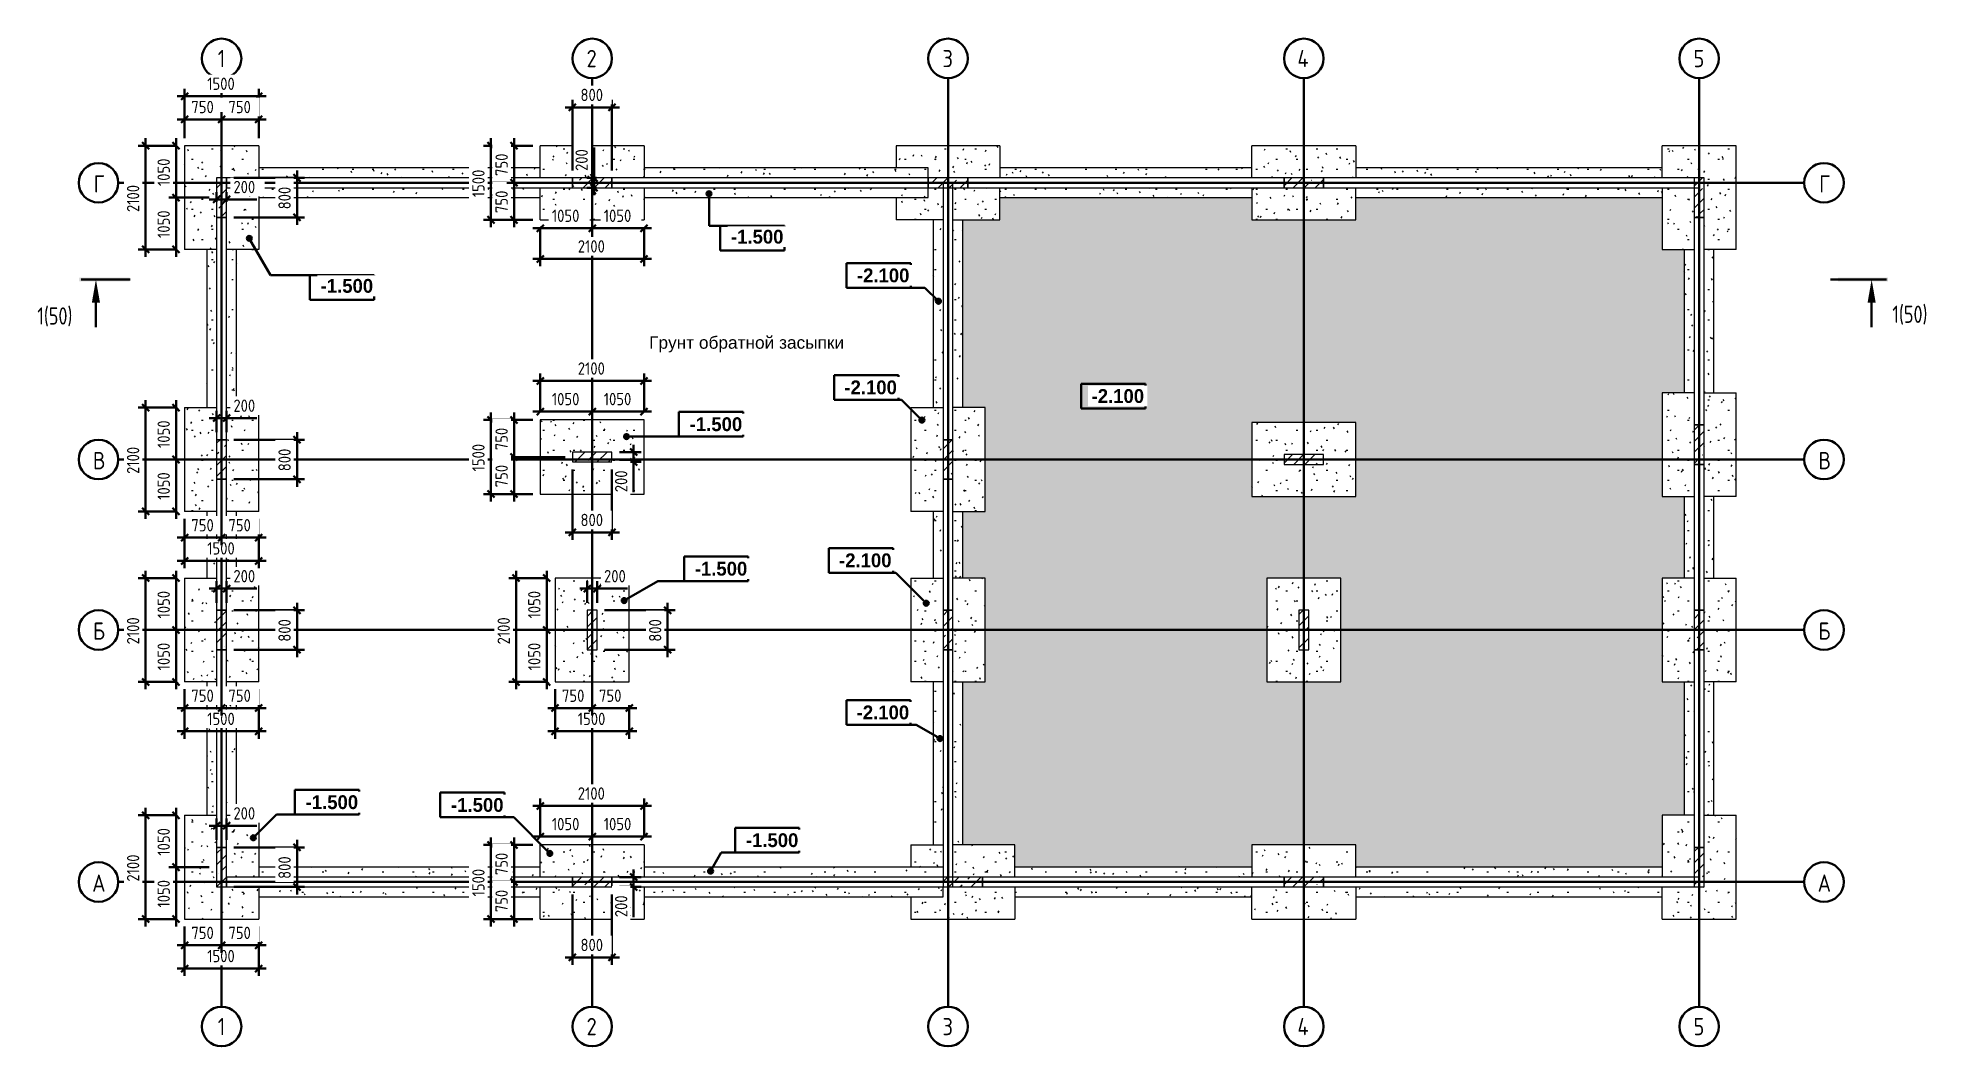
# Model space of a CAD drawing. Header units: millimetres. Extents: x -3720 to 34496, y -3324 to 17085.
import ezdxf

# ---------------------------------------------------------------- set-up
doc = ezdxf.new("R2010")
doc.units = ezdxf.units.MM
doc.linetypes.add('ADSK_Линия сетки', pattern=[25, 20, -2.5, 0, -2.5])
for name, color, linetype, lineweight in [('A-ANNO-DIMS', 7, 'Continuous', 30), ('A-ANNO-DIMS-100', 7, 'Continuous', 30), ('A-ANNO-NOTE', 7, 'Continuous', 30), ('A-WALL', 7, 'Continuous', 13), ('G-ANNO-DIMS', 7, 'Continuous', 30), ('G-ANNO-SYMB', 7, 'Continuous', 30), ('G-ANNO-TEXT', 7, 'Continuous', 30), ('S-COLS', 7, 'Continuous', 9), ('S-GRID', 7, 'Continuous', 30), ('S-GRID-IDEN', 7, 'Continuous', 30)]:
    doc.layers.add(name, color=color, linetype=linetype, lineweight=lineweight)
doc.layers.add('A-FLOR', color=7, linetype='Continuous', lineweight=13, true_color=0x007f00)
doc.layers.add('A-FLOR-PATT', color=7, linetype='Continuous', lineweight=13, true_color=0x007f00)
doc.styles.add('Arial', font='arial.ttf', dxfattribs={"height": 250})
doc.styles.add('GOST Common', font='GOST_Common_SpecSymbol_0.ttf', dxfattribs={"width": 0.9, "height": 350})
doc.styles.add('GOST Common_1', font='GOST_Common_SpecSymbol_0.ttf', dxfattribs={"width": 0.9, "height": 250})
doc.styles.add('GOST Common_2', font='GOST_Common_SpecSymbol_0.ttf', dxfattribs={"width": 0.8, "height": 350})
doc.styles.add('Mipgost_B', font='', dxfattribs={"height": 280})
doc.styles.get('Mipgost_B').set_extended_font_data('Mipgost', bold=True)
doc.dimstyles.new('0_Колонны_опалубка', dxfattribs={"dimscale": 304.8, "dimtxt": 251.428749, "dimasz": 0.463911, "dimexe": 0.492126, "dimexo": 0.492126, "dimgap": 0.164042, "dimtad": 1, "dimdec": 0, "dimzin": 0, "dimdsep": 46, "dimtxsty": 'GOST Common_1', "dimblk1": 'OBLIQUE', "dimblk2": 'OBLIQUE', "dimsah": 1, "dimcen": 0.09, "dimdle": 0.492126, "dimazin": 0, "dimtfac": 1, "dimtdec": 4, "dimtix": 1, "dimtmove": 1, "dimatfit": 3, "dimfxl": 1, "dimtvp": 1, "dimtfill": 1, "dimtolj": 1, "dimtzin": 0, "dimarcsym": 2})
doc.dimstyles.new('0_Колонны_опалубка_1', dxfattribs={"dimscale": 304.8, "dimtxt": 251.428749, "dimasz": 0.463911, "dimexe": 0.492126, "dimexo": 0.492126, "dimgap": 0.164042, "dimtad": 1, "dimdec": 0, "dimzin": 0, "dimdsep": 46, "dimtxsty": 'GOST Common_1', "dimblk1": 'OBLIQUE', "dimblk2": 'OBLIQUE', "dimsah": 1, "dimcen": 0.09, "dimdle": 0.492126, "dimazin": 0, "dimtfac": 1, "dimtdec": 4, "dimtix": 1, "dimtmove": 0, "dimatfit": 3, "dimfxl": 1, "dimtvp": 1, "dimtfill": 1, "dimtolj": 1, "dimtzin": 0, "dimarcsym": 2})
pattern_1 = [(45, (0, 0), (-224.5064, 224.5064), []), (45, (224.5, 0), (-224.5064, 224.5064), [396.875, -79.375, 3.353, -76.022])]
pattern_2 = [(0, (0, 0), (812.8, 203.2), [33.528, -576.072, 33.528, -576.072, -3251.2]), (0, (0, 0), (812.8, 203.2), [-1219.2, 33.528, -1185.672, 33.528, -576.072, -1422.4]), (0, (0, 0), (812.8, 203.2), [-3048, 33.528, -372.872, 33.528, -982.472]), (120, (304.8, 101.6), (-582.3764, 602.3054), [33.528, -576.072, 33.528, -576.072, -3251.2]), (120, (304.8, 101.6), (-582.3764, 602.3054), [-1219.2, 33.528, -1185.672, 33.528, -576.072, -1422.4]), (120, (304.8, 101.6), (-582.3764, 602.3054), [-3048, 33.528, -372.872, 33.528, -982.472]), (240, (406.4, 508), (-230.4236, -805.5054), [33.528, -576.072, 33.528, -576.072, -3251.2]), (240, (406.4, 508), (-230.4236, -805.5054), [-1219.2, 33.528, -1185.672, 33.528, -576.072, -1422.4]), (240, (406.4, 508), (-230.4236, -805.5054), [-3048, 33.528, -372.872, 33.528, -982.472])]

msp = doc.modelspace()

# ---------------------------------------------------------------- texts
at = {"layer": 'G-ANNO-SYMB', "char_height": 350, "width": 923.544, "attachment_point": 1, "style": 'GOST Common_2'}
for insert in [(-3729.9, 11629.5), (33810.6, 11664.3)]:
    msp.add_mtext('1(50)', dxfattribs=dict(at, insert=insert))
at = {"layer": 'S-GRID-IDEN', "char_height": 350, "attachment_point": 1, "style": 'GOST Common'}
for s, insert, width in [('\\fGOST Common|b0|i0|c204|p34|;\\W.9;1', (-78.2, 16839.2), 187.595), ('\\fGOST Common|b0|i0|c204|p34|;\\W.9;2', (7386.2, 16839.2), 274.177), ('\\fGOST Common|b0|i0|c204|p34|;\\W.9;3', (14588.9, 16839.2), 266.962), ('\\fGOST Common|b0|i0|c204|p34|;\\W.9;4', (21771.4, 16839.2), 310.253), ('\\fGOST Common|b0|i0|c204|p34|;\\W.9;5', (29786.2, 16839.2), 274.177), ('\\fGOST Common|b0|i0|c204|p34|;\\W.9;Г', (-2589.7, 14302.6), 274.177), ('\\fGOST Common|b0|i0|c204|p34|;\\W.9;Г', (32328.8, 14302.6), 274.177), ('\\fGOST Common|b0|i0|c204|p34|;\\W.9;В', (-2604.6, 8702.6), 310.253), ('\\fGOST Common|b0|i0|c204|p34|;\\W.9;В', (32313.9, 8702.6), 310.253), ('\\fGOST Common|b0|i0|c204|p34|;\\W.9;Б', (-2604.6, 5252.6), 310.253), ('\\fGOST Common|b0|i0|c204|p34|;\\W.9;Б', (32313.9, 5252.6), 310.253), ('\\fGOST Common|b0|i0|c204|p34|;\\W.9;А', (-2619.4, 152.6), 346.329), ('\\fGOST Common|b0|i0|c204|p34|;\\W.9;А', (32299.1, 152.6), 346.329), ('\\fGOST Common|b0|i0|c204|p34|;\\W.9;1', (-78.2, -2751.1), 187.595), ('\\fGOST Common|b0|i0|c204|p34|;\\W.9;2', (7386.2, -2751.1), 274.177), ('\\fGOST Common|b0|i0|c204|p34|;\\W.9;3', (14588.9, -2751.1), 266.962), ('\\fGOST Common|b0|i0|c204|p34|;\\W.9;4', (21771.4, -2751.1), 310.253), ('\\fGOST Common|b0|i0|c204|p34|;\\W.9;5', (29786.2, -2751.1), 274.177)]:
    msp.add_mtext(s, dxfattribs=dict(at, insert=insert, width=width))

# ---------------------------------------------------------------- blocks, each defined once
blk = doc.blocks.new('Ось сетки - Круг_Ø8 мм-2643-ФП2')
at = {"layer": 'S-GRID-IDEN'}
for start, end in [(360, 180), (180, 360)]:
    blk.add_arc((0, 0), 4, start, end, dxfattribs=at)
blk = doc.blocks.new('DIMBLOCK1-ФП2')
at = {"layer": 'A-ANNO-DIMS-100', "color": 163, "true_color": 0x8080c0}
for p, q in [((8050, 100), (8488, 100)), ((8338, 100), (8050, 100)), ((8338, 100), (8267, 171)), ((8338, 250), (8338, -250)), ((8338, 100), (8408, 29)), ((8050, -100), (8488, -100)), ((8338, -100), (8050, -100)), ((8338, -100), (8267, -29)), ((8338, -239), (8338, 0)), ((8338, -100), (8408, -171)), ((8338, -712), (8338, -239))]:
    blk.add_line(p, q, dxfattribs=at)
at = {"layer": 'A-ANNO-DIMS-100', "color": 0, "insert": (7961, -712), "char_height": 250, "width": 567.63, "attachment_point": 1, "rotation": 90, "line_spacing_factor": 1.022761, "style": 'GOST Common_1', "bg_fill": 3, "box_fill_scale": 1.25, "bg_fill_color": 256, "bg_fill_true_color": 13158600, "bg_fill_transparency": 0}
blk.add_mtext('200', dxfattribs=at)
blk = doc.blocks.new('_Oblique')
at = {"color": 0, "linetype": 'ByBlock', "lineweight": -2}
blk.add_line((-0.5, -0.5), (0.5, 0.5), dxfattribs=at)
blk = doc.blocks.new('DIMBLOCK2-ФП2')
at = {"layer": 'A-ANNO-DIMS-100', "color": 163, "true_color": 0x8080c0}
for p, q in [((7100, -250), (7100, -1676)), ((7100, -1526), (7100, -250)), ((7900, -250), (7900, -1676)), ((7900, -1526), (7900, -250)), ((6950, -1526), (8050, -1526)), ((7100, -1526), (7029, -1596)), ((7100, -1526), (7171, -1455)), ((7900, -1526), (7829, -1596)), ((7900, -1526), (7971, -1455))]:
    blk.add_line(p, q, dxfattribs=at)
at = {"layer": 'A-ANNO-DIMS-100', "color": 0, "insert": (7263, -1149), "char_height": 250, "width": 567.63, "attachment_point": 1, "line_spacing_factor": 1.022761, "style": 'GOST Common_1', "bg_fill": 3, "box_fill_scale": 1.25, "bg_fill_color": 256, "bg_fill_true_color": 13158600, "bg_fill_transparency": 0}
blk.add_mtext('800', dxfattribs=at)
blk = doc.blocks.new('DIMBLOCK3-ФП2')
at = {"layer": 'A-ANNO-DIMS-100', "color": 163, "true_color": 0x8080c0}
for p, q in [((5449, 750), (5378, 821)), ((5449, 900), (5449, -900)), ((6300, 750), (5299, 750)), ((5449, 750), (5520, 679)), ((5449, 750), (6300, 750)), ((6300, -750), (5299, -750)), ((5449, -750), (5378, -679)), ((5449, -750), (5520, -821)), ((5449, -750), (6300, -750))]:
    blk.add_line(p, q, dxfattribs=at)
at = {"layer": 'A-ANNO-DIMS-100', "color": 0, "insert": (5072, -292), "char_height": 250, "width": 700.59, "attachment_point": 1, "rotation": 90, "line_spacing_factor": 1.022761, "style": 'GOST Common_1', "bg_fill": 3, "box_fill_scale": 1.25, "bg_fill_color": 256, "bg_fill_true_color": 13158600, "bg_fill_transparency": 0}
blk.add_mtext('1500', dxfattribs=at)
blk = doc.blocks.new('DIMBLOCK4-ФП2')
at = {"layer": 'A-ANNO-DIMS-100', "color": 163, "true_color": 0x8080c0}
for p, q in [((6300, 1539), (8700, 1539)), ((6450, 1539), (6379, 1469)), ((6450, 900), (6450, 1689)), ((6450, 1539), (6521, 1610)), ((6450, 1539), (6450, 900)), ((8550, 1539), (8479, 1469)), ((8550, 900), (8550, 1689)), ((8550, 1539), (8621, 1610)), ((8550, 1539), (8550, 900))]:
    blk.add_line(p, q, dxfattribs=at)
at = {"layer": 'A-ANNO-DIMS-100', "color": 0, "insert": (7208, 1916), "char_height": 250, "width": 700.59, "attachment_point": 1, "line_spacing_factor": 1.022761, "style": 'GOST Common_1', "bg_fill": 3, "box_fill_scale": 1.25, "bg_fill_color": 256, "bg_fill_true_color": 13158600, "bg_fill_transparency": 0}
blk.add_mtext('2100', dxfattribs=at)
blk = doc.blocks.new('DIMBLOCK5-ФП2')
at = {"layer": 'A-ANNO-DIMS-100', "color": 163, "true_color": 0x8080c0}
for p, q in [((8700, 920), (7350, 920)), ((7500, 920), (7429, 849)), ((7500, 250), (7500, 1070)), ((7500, 920), (7571, 991)), ((7500, 920), (7500, 250)), ((8550, 920), (8479, 849)), ((8550, 900), (8550, 1070)), ((8550, 920), (8621, 991)), ((8550, 920), (8550, 900))]:
    blk.add_line(p, q, dxfattribs=at)
at = {"layer": 'A-ANNO-DIMS-100', "color": 0, "insert": (7733, 1297), "char_height": 250, "width": 700.59, "attachment_point": 1, "line_spacing_factor": 1.022761, "style": 'GOST Common_1', "bg_fill": 3, "box_fill_scale": 1.25, "bg_fill_color": 256, "bg_fill_true_color": 13158600, "bg_fill_transparency": 0}
blk.add_mtext('1050', dxfattribs=at)
blk = doc.blocks.new('DIMBLOCK6-ФП2')
at = {"layer": 'A-ANNO-DIMS-100', "color": 163, "true_color": 0x8080c0}
for p, q in [((6300, 920), (7650, 920)), ((6450, 920), (6379, 849)), ((6450, 900), (6450, 1070)), ((6450, 920), (6521, 991)), ((6450, 920), (6450, 900)), ((7500, 920), (7429, 849)), ((7500, 250), (7500, 1070)), ((7500, 920), (7571, 991)), ((7500, 920), (7500, 250))]:
    blk.add_line(p, q, dxfattribs=at)
at = {"layer": 'A-ANNO-DIMS-100', "color": 0, "insert": (6683, 1297), "char_height": 250, "width": 700.59, "attachment_point": 1, "line_spacing_factor": 1.022761, "style": 'GOST Common_1', "bg_fill": 3, "box_fill_scale": 1.25, "bg_fill_color": 256, "bg_fill_true_color": 13158600, "bg_fill_transparency": 0}
blk.add_mtext('1050', dxfattribs=at)
blk = doc.blocks.new('DIMBLOCK7-ФП2')
at = {"layer": 'A-ANNO-DIMS-100', "color": 163, "true_color": 0x8080c0}
for p, q in [((5919, 750), (5848, 821)), ((5919, 900), (5919, -150)), ((6300, 750), (5769, 750)), ((5919, 750), (5989, 679)), ((5919, 750), (6300, 750)), ((6950, 0), (5769, 0)), ((5919, 0), (5848, 71)), ((5919, 0), (5989, -71)), ((5919, 0), (6950, 0))]:
    blk.add_line(p, q, dxfattribs=at)
at = {"layer": 'A-ANNO-DIMS-100', "color": 0, "insert": (5542, 138), "char_height": 250, "width": 567.63, "attachment_point": 1, "rotation": 90, "line_spacing_factor": 1.022761, "style": 'GOST Common_1', "bg_fill": 3, "box_fill_scale": 1.25, "bg_fill_color": 256, "bg_fill_true_color": 13158600, "bg_fill_transparency": 0}
blk.add_mtext('750', dxfattribs=at)
blk = doc.blocks.new('DIMBLOCK8-ФП2')
at = {"layer": 'A-ANNO-DIMS-100', "color": 163, "true_color": 0x8080c0}
for p, q in [((6950, 0), (5769, 0)), ((5919, 0), (5848, 71)), ((5919, 150), (5919, -900)), ((5919, 0), (5989, -71)), ((5919, 0), (6950, 0)), ((6300, -750), (5769, -750)), ((5919, -750), (5848, -679)), ((5919, -750), (5989, -821)), ((5919, -750), (6300, -750))]:
    blk.add_line(p, q, dxfattribs=at)
at = {"layer": 'A-ANNO-DIMS-100', "color": 0, "insert": (5542, -612), "char_height": 250, "width": 567.63, "attachment_point": 1, "rotation": 90, "line_spacing_factor": 1.022761, "style": 'GOST Common_1', "bg_fill": 3, "box_fill_scale": 1.25, "bg_fill_color": 256, "bg_fill_true_color": 13158600, "bg_fill_transparency": 0}
blk.add_mtext('750', dxfattribs=at)
blk = doc.blocks.new('DIMBLOCK9-ФП2')
at = {"layer": 'A-ANNO-DIMS-100', "color": 163, "true_color": 0x8080c0}
for p, q in [((-100, 850), (-100, 1288)), ((-100, 1138), (-29, 1208)), ((100, 850), (100, 1288)), ((100, 1138), (171, 1208)), ((-250, 1138), (250, 1138)), ((-100, 1138), (-171, 1067)), ((-100, 1138), (-100, 850)), ((239, 1138), (0, 1138)), ((100, 1138), (29, 1067)), ((100, 1138), (100, 850)), ((712, 1138), (239, 1138))]:
    blk.add_line(p, q, dxfattribs=at)
at = {"layer": 'A-ANNO-DIMS-100', "color": 0, "insert": (239, 1514), "char_height": 250, "width": 567.63, "attachment_point": 1, "line_spacing_factor": 1.022761, "style": 'GOST Common_1', "bg_fill": 3, "box_fill_scale": 1.25, "bg_fill_color": 256, "bg_fill_true_color": 13158600, "bg_fill_transparency": 0}
blk.add_mtext('200', dxfattribs=at)
blk = doc.blocks.new('DIMBLOCK10-ФП2')
at = {"layer": 'A-ANNO-DIMS-100', "color": 163, "true_color": 0x8080c0}
for p, q in [((1526, 700), (1455, 771)), ((1526, -250), (1526, 850)), ((250, 700), (1676, 700)), ((1526, 700), (250, 700)), ((1526, 700), (1596, 629)), ((250, -100), (1676, -100)), ((1526, -100), (250, -100)), ((1526, -100), (1455, -29)), ((1526, -100), (1596, -171))]:
    blk.add_line(p, q, dxfattribs=at)
at = {"layer": 'A-ANNO-DIMS-100', "color": 0, "insert": (1149, 63), "char_height": 250, "width": 567.63, "attachment_point": 1, "rotation": 90, "line_spacing_factor": 1.022761, "style": 'GOST Common_1', "bg_fill": 3, "box_fill_scale": 1.25, "bg_fill_color": 256, "bg_fill_true_color": 13158600, "bg_fill_transparency": 0}
blk.add_mtext('800', dxfattribs=at)
blk = doc.blocks.new('DIMBLOCK11-ФП2')
at = {"layer": 'A-ANNO-DIMS-100', "color": 163, "true_color": 0x8080c0}
for p, q in [((-750, -900), (-750, -1901)), ((-750, -1751), (-750, -900)), ((750, -900), (750, -1901)), ((750, -1751), (750, -900)), ((-900, -1751), (900, -1751)), ((-750, -1751), (-821, -1822)), ((-750, -1751), (-679, -1680)), ((750, -1751), (679, -1822)), ((750, -1751), (821, -1680))]:
    blk.add_line(p, q, dxfattribs=at)
at = {"layer": 'A-ANNO-DIMS-100', "color": 0, "insert": (-292, -1374), "char_height": 250, "width": 700.59, "attachment_point": 1, "line_spacing_factor": 1.022761, "style": 'GOST Common_1', "bg_fill": 3, "box_fill_scale": 1.25, "bg_fill_color": 256, "bg_fill_true_color": 13158600, "bg_fill_transparency": 0}
blk.add_mtext('1500', dxfattribs=at)
blk = doc.blocks.new('DIMBLOCK12-ФП2')
at = {"layer": 'A-ANNO-DIMS-100', "color": 163, "true_color": 0x8080c0}
for p, q in [((-900, 1350), (-1689, 1350)), ((-1539, 1350), (-1610, 1421)), ((-1539, -900), (-1539, 1500)), ((-1539, 1350), (-1469, 1279)), ((-1539, 1350), (-900, 1350)), ((-900, -750), (-1689, -750)), ((-1539, -750), (-1610, -679)), ((-1539, -750), (-1469, -821)), ((-1539, -750), (-900, -750))]:
    blk.add_line(p, q, dxfattribs=at)
at = {"layer": 'A-ANNO-DIMS-100', "color": 0, "insert": (-1916, 8), "char_height": 250, "width": 700.59, "attachment_point": 1, "rotation": 90, "line_spacing_factor": 1.022761, "style": 'GOST Common_1', "bg_fill": 3, "box_fill_scale": 1.25, "bg_fill_color": 256, "bg_fill_true_color": 13158600, "bg_fill_transparency": 0}
blk.add_mtext('2100', dxfattribs=at)
blk = doc.blocks.new('DIMBLOCK13-ФП2')
at = {"layer": 'A-ANNO-DIMS-100', "color": 163, "true_color": 0x8080c0}
for p, q in [((-900, 1350), (-1070, 1350)), ((-920, 1350), (-991, 1421)), ((-920, 1500), (-920, 150)), ((-920, 1350), (-849, 1279)), ((-920, 1350), (-900, 1350)), ((-250, 300), (-1070, 300)), ((-920, 300), (-991, 371)), ((-920, 300), (-849, 229)), ((-920, 300), (-250, 300))]:
    blk.add_line(p, q, dxfattribs=at)
at = {"layer": 'A-ANNO-DIMS-100', "color": 0, "insert": (-1297, 533), "char_height": 250, "width": 700.59, "attachment_point": 1, "rotation": 90, "line_spacing_factor": 1.022761, "style": 'GOST Common_1', "bg_fill": 3, "box_fill_scale": 1.25, "bg_fill_color": 256, "bg_fill_true_color": 13158600, "bg_fill_transparency": 0}
blk.add_mtext('1050', dxfattribs=at)
blk = doc.blocks.new('DIMBLOCK14-ФП2')
at = {"layer": 'A-ANNO-DIMS-100', "color": 163, "true_color": 0x8080c0}
for p, q in [((-920, -900), (-920, 450)), ((-250, 300), (-1070, 300)), ((-920, 300), (-991, 371)), ((-920, 300), (-849, 229)), ((-920, 300), (-250, 300)), ((-900, -750), (-1070, -750)), ((-920, -750), (-991, -679)), ((-920, -750), (-849, -821)), ((-920, -750), (-900, -750))]:
    blk.add_line(p, q, dxfattribs=at)
at = {"layer": 'A-ANNO-DIMS-100', "color": 0, "insert": (-1297, -517), "char_height": 250, "width": 700.59, "attachment_point": 1, "rotation": 90, "line_spacing_factor": 1.022761, "style": 'GOST Common_1', "bg_fill": 3, "box_fill_scale": 1.25, "bg_fill_color": 256, "bg_fill_true_color": 13158600, "bg_fill_transparency": 0}
blk.add_mtext('1050', dxfattribs=at)
blk = doc.blocks.new('DIMBLOCK15-ФП2')
at = {"layer": 'A-ANNO-DIMS-100', "color": 163, "true_color": 0x8080c0}
for p, q in [((0, -250), (0, -1431)), ((0, -1281), (0, -250)), ((-750, -900), (-750, -1431)), ((-750, -1281), (-750, -900)), ((-900, -1281), (150, -1281)), ((-750, -1281), (-821, -1352)), ((-750, -1281), (-679, -1211)), ((0, -1281), (-71, -1352)), ((0, -1281), (71, -1211))]:
    blk.add_line(p, q, dxfattribs=at)
at = {"layer": 'A-ANNO-DIMS-100', "color": 0, "insert": (-612, -905), "char_height": 250, "width": 567.63, "attachment_point": 1, "line_spacing_factor": 1.022761, "style": 'GOST Common_1', "bg_fill": 3, "box_fill_scale": 1.25, "bg_fill_color": 256, "bg_fill_true_color": 13158600, "bg_fill_transparency": 0}
blk.add_mtext('750', dxfattribs=at)
blk = doc.blocks.new('DIMBLOCK16-ФП2')
at = {"layer": 'A-ANNO-DIMS-100', "color": 163, "true_color": 0x8080c0}
for p, q in [((0, -250), (0, -1431)), ((0, -1281), (0, -250)), ((750, -900), (750, -1431)), ((750, -1281), (750, -900)), ((-150, -1281), (900, -1281)), ((0, -1281), (-71, -1352)), ((0, -1281), (71, -1211)), ((750, -1281), (679, -1352)), ((750, -1281), (821, -1211))]:
    blk.add_line(p, q, dxfattribs=at)
at = {"layer": 'A-ANNO-DIMS-100', "color": 0, "insert": (138, -905), "char_height": 250, "width": 567.63, "attachment_point": 1, "line_spacing_factor": 1.022761, "style": 'GOST Common_1', "bg_fill": 3, "box_fill_scale": 1.25, "bg_fill_color": 256, "bg_fill_true_color": 13158600, "bg_fill_transparency": 0}
blk.add_mtext('750', dxfattribs=at)
blk = doc.blocks.new('DIMBLOCK17-ФП2')
at = {"layer": 'A-ANNO-DIMS-100', "color": 163, "true_color": 0x8080c0}
for p, q in [((-250, 5938), (250, 5938)), ((-100, 5938), (-171, 5867)), ((-100, 5650), (-100, 6088)), ((-100, 5938), (-29, 6008)), ((-100, 5938), (-100, 5650)), ((239, 5938), (0, 5938)), ((100, 5938), (29, 5867)), ((100, 5650), (100, 6088)), ((100, 5938), (171, 6008)), ((100, 5938), (100, 5650)), ((712, 5938), (239, 5938))]:
    blk.add_line(p, q, dxfattribs=at)
at = {"layer": 'A-ANNO-DIMS-100', "color": 0, "insert": (239, 6314), "char_height": 250, "width": 567.63, "attachment_point": 1, "line_spacing_factor": 1.022761, "style": 'GOST Common_1', "bg_fill": 3, "box_fill_scale": 1.25, "bg_fill_color": 256, "bg_fill_true_color": 13158600, "bg_fill_transparency": 0}
blk.add_mtext('200', dxfattribs=at)
blk = doc.blocks.new('DIMBLOCK18-ФП2')
at = {"layer": 'A-ANNO-DIMS-100', "color": 163, "true_color": 0x8080c0}
for p, q in [((250, 5500), (1676, 5500)), ((1526, 5500), (250, 5500)), ((1526, 5500), (1455, 5571)), ((1526, 4550), (1526, 5650)), ((1526, 5500), (1596, 5429)), ((250, 4700), (1676, 4700)), ((1526, 4700), (250, 4700)), ((1526, 4700), (1455, 4771)), ((1526, 4700), (1596, 4629))]:
    blk.add_line(p, q, dxfattribs=at)
at = {"layer": 'A-ANNO-DIMS-100', "color": 0, "insert": (1149, 4863), "char_height": 250, "width": 567.63, "attachment_point": 1, "rotation": 90, "line_spacing_factor": 1.022761, "style": 'GOST Common_1', "bg_fill": 3, "box_fill_scale": 1.25, "bg_fill_color": 256, "bg_fill_true_color": 13158600, "bg_fill_transparency": 0}
blk.add_mtext('800', dxfattribs=at)
blk = doc.blocks.new('DIMBLOCK19-ФП2')
at = {"layer": 'A-ANNO-DIMS-100', "color": 163, "true_color": 0x8080c0}
for p, q in [((-750, 3900), (-750, 2899)), ((-750, 3049), (-750, 3900)), ((750, 3900), (750, 2899)), ((750, 3049), (750, 3900)), ((-750, 3049), (-679, 3120)), ((750, 3049), (821, 3120)), ((-900, 3049), (900, 3049)), ((-750, 3049), (-821, 2978)), ((750, 3049), (679, 2978))]:
    blk.add_line(p, q, dxfattribs=at)
at = {"layer": 'A-ANNO-DIMS-100', "color": 0, "insert": (-292, 3426), "char_height": 250, "width": 700.59, "attachment_point": 1, "line_spacing_factor": 1.022761, "style": 'GOST Common_1', "bg_fill": 3, "box_fill_scale": 1.25, "bg_fill_color": 256, "bg_fill_true_color": 13158600, "bg_fill_transparency": 0}
blk.add_mtext('1500', dxfattribs=at)
blk = doc.blocks.new('DIMBLOCK20-ФП2')
at = {"layer": 'A-ANNO-DIMS-100', "color": 163, "true_color": 0x8080c0}
for p, q in [((-900, 6150), (-1689, 6150)), ((-1539, 6150), (-1610, 6221)), ((-1539, 3900), (-1539, 6300)), ((-1539, 6150), (-1469, 6079)), ((-1539, 6150), (-900, 6150)), ((-900, 4050), (-1689, 4050)), ((-1539, 4050), (-1610, 4121)), ((-1539, 4050), (-1469, 3979)), ((-1539, 4050), (-900, 4050))]:
    blk.add_line(p, q, dxfattribs=at)
at = {"layer": 'A-ANNO-DIMS-100', "color": 0, "insert": (-1916, 4808), "char_height": 250, "width": 700.59, "attachment_point": 1, "rotation": 90, "line_spacing_factor": 1.022761, "style": 'GOST Common_1', "bg_fill": 3, "box_fill_scale": 1.25, "bg_fill_color": 256, "bg_fill_true_color": 13158600, "bg_fill_transparency": 0}
blk.add_mtext('2100', dxfattribs=at)
blk = doc.blocks.new('DIMBLOCK21-ФП2')
at = {"layer": 'A-ANNO-DIMS-100', "color": 163, "true_color": 0x8080c0}
for p, q in [((-900, 6150), (-1070, 6150)), ((-920, 6150), (-991, 6221)), ((-920, 6300), (-920, 4950)), ((-920, 6150), (-849, 6079)), ((-920, 6150), (-900, 6150)), ((-250, 5100), (-1070, 5100)), ((-920, 5100), (-991, 5171)), ((-920, 5100), (-849, 5029)), ((-920, 5100), (-250, 5100))]:
    blk.add_line(p, q, dxfattribs=at)
at = {"layer": 'A-ANNO-DIMS-100', "color": 0, "insert": (-1297, 5333), "char_height": 250, "width": 700.59, "attachment_point": 1, "rotation": 90, "line_spacing_factor": 1.022761, "style": 'GOST Common_1', "bg_fill": 3, "box_fill_scale": 1.25, "bg_fill_color": 256, "bg_fill_true_color": 13158600, "bg_fill_transparency": 0}
blk.add_mtext('1050', dxfattribs=at)
blk = doc.blocks.new('DIMBLOCK22-ФП2')
at = {"layer": 'A-ANNO-DIMS-100', "color": 163, "true_color": 0x8080c0}
for p, q in [((-250, 5100), (-1070, 5100)), ((-920, 5100), (-991, 5171)), ((-920, 3900), (-920, 5250)), ((-920, 5100), (-849, 5029)), ((-920, 5100), (-250, 5100)), ((-900, 4050), (-1070, 4050)), ((-920, 4050), (-991, 4121)), ((-920, 4050), (-849, 3979)), ((-920, 4050), (-900, 4050))]:
    blk.add_line(p, q, dxfattribs=at)
at = {"layer": 'A-ANNO-DIMS-100', "color": 0, "insert": (-1297, 4283), "char_height": 250, "width": 700.59, "attachment_point": 1, "rotation": 90, "line_spacing_factor": 1.022761, "style": 'GOST Common_1', "bg_fill": 3, "box_fill_scale": 1.25, "bg_fill_color": 256, "bg_fill_true_color": 13158600, "bg_fill_transparency": 0}
blk.add_mtext('1050', dxfattribs=at)
blk = doc.blocks.new('DIMBLOCK23-ФП2')
at = {"layer": 'A-ANNO-DIMS-100', "color": 163, "true_color": 0x8080c0}
for p, q in [((0, 4550), (0, 3369)), ((0, 3519), (0, 4550)), ((-750, 3900), (-750, 3369)), ((-750, 3519), (-750, 3900)), ((-900, 3519), (150, 3519)), ((-750, 3519), (-821, 3448)), ((-750, 3519), (-679, 3589)), ((0, 3519), (-71, 3448)), ((0, 3519), (71, 3589))]:
    blk.add_line(p, q, dxfattribs=at)
at = {"layer": 'A-ANNO-DIMS-100', "color": 0, "insert": (-612, 3895), "char_height": 250, "width": 567.63, "attachment_point": 1, "line_spacing_factor": 1.022761, "style": 'GOST Common_1', "bg_fill": 3, "box_fill_scale": 1.25, "bg_fill_color": 256, "bg_fill_true_color": 13158600, "bg_fill_transparency": 0}
blk.add_mtext('750', dxfattribs=at)
blk = doc.blocks.new('DIMBLOCK24-ФП2')
at = {"layer": 'A-ANNO-DIMS-100', "color": 163, "true_color": 0x8080c0}
for p, q in [((0, 4550), (0, 3369)), ((0, 3519), (0, 4550)), ((750, 3900), (750, 3369)), ((750, 3519), (750, 3900)), ((-150, 3519), (900, 3519)), ((0, 3519), (-71, 3448)), ((0, 3519), (71, 3589)), ((750, 3519), (679, 3448)), ((750, 3519), (821, 3589))]:
    blk.add_line(p, q, dxfattribs=at)
at = {"layer": 'A-ANNO-DIMS-100', "color": 0, "insert": (138, 3895), "char_height": 250, "width": 567.63, "attachment_point": 1, "line_spacing_factor": 1.022761, "style": 'GOST Common_1', "bg_fill": 3, "box_fill_scale": 1.25, "bg_fill_color": 256, "bg_fill_true_color": 13158600, "bg_fill_transparency": 0}
blk.add_mtext('750', dxfattribs=at)
blk = doc.blocks.new('DIMBLOCK25-ФП2')
at = {"layer": 'A-ANNO-DIMS-100', "color": 163, "true_color": 0x8080c0}
for p, q in [((7250, 5938), (7750, 5938)), ((7400, 5938), (7329, 5867)), ((7400, 5650), (7400, 6088)), ((7400, 5938), (7471, 6008)), ((7400, 5938), (7400, 5650)), ((7739, 5938), (7500, 5938)), ((7600, 5938), (7529, 5867)), ((7600, 5650), (7600, 6088)), ((7600, 5938), (7671, 6008)), ((7600, 5938), (7600, 5650)), ((8212, 5938), (7739, 5938))]:
    blk.add_line(p, q, dxfattribs=at)
at = {"layer": 'A-ANNO-DIMS-100', "color": 0, "insert": (7739, 6314), "char_height": 250, "width": 567.63, "attachment_point": 1, "line_spacing_factor": 1.022761, "style": 'GOST Common_1', "bg_fill": 3, "box_fill_scale": 1.25, "bg_fill_color": 256, "bg_fill_true_color": 13158600, "bg_fill_transparency": 0}
blk.add_mtext('200', dxfattribs=at)
blk = doc.blocks.new('DIMBLOCK26-ФП2')
at = {"layer": 'A-ANNO-DIMS-100', "color": 163, "true_color": 0x8080c0}
for p, q in [((7750, 5500), (9176, 5500)), ((9026, 5500), (7750, 5500)), ((9026, 5500), (8955, 5571)), ((9026, 4550), (9026, 5650)), ((9026, 5500), (9096, 5429)), ((7750, 4700), (9176, 4700)), ((9026, 4700), (7750, 4700)), ((9026, 4700), (8955, 4771)), ((9026, 4700), (9096, 4629))]:
    blk.add_line(p, q, dxfattribs=at)
at = {"layer": 'A-ANNO-DIMS-100', "color": 0, "insert": (8649, 4863), "char_height": 250, "width": 567.63, "attachment_point": 1, "rotation": 90, "line_spacing_factor": 1.022761, "style": 'GOST Common_1', "bg_fill": 3, "box_fill_scale": 1.25, "bg_fill_color": 256, "bg_fill_true_color": 13158600, "bg_fill_transparency": 0}
blk.add_mtext('800', dxfattribs=at)
blk = doc.blocks.new('DIMBLOCK27-ФП2')
at = {"layer": 'A-ANNO-DIMS-100', "color": 163, "true_color": 0x8080c0}
for p, q in [((6750, 3900), (6750, 2899)), ((6750, 3049), (6750, 3900)), ((8250, 3900), (8250, 2899)), ((8250, 3049), (8250, 3900)), ((6750, 3049), (6821, 3120)), ((8250, 3049), (8321, 3120)), ((6600, 3049), (8400, 3049)), ((6750, 3049), (6679, 2978)), ((8250, 3049), (8179, 2978))]:
    blk.add_line(p, q, dxfattribs=at)
at = {"layer": 'A-ANNO-DIMS-100', "color": 0, "insert": (7208, 3426), "char_height": 250, "width": 700.59, "attachment_point": 1, "line_spacing_factor": 1.022761, "style": 'GOST Common_1', "bg_fill": 3, "box_fill_scale": 1.25, "bg_fill_color": 256, "bg_fill_true_color": 13158600, "bg_fill_transparency": 0}
blk.add_mtext('1500', dxfattribs=at)
blk = doc.blocks.new('DIMBLOCK28-ФП2')
at = {"layer": 'A-ANNO-DIMS-100', "color": 163, "true_color": 0x8080c0}
for p, q in [((6600, 6150), (5811, 6150)), ((5961, 6150), (5890, 6221)), ((5961, 3900), (5961, 6300)), ((5961, 6150), (6031, 6079)), ((5961, 6150), (6600, 6150)), ((6600, 4050), (5811, 4050)), ((5961, 4050), (5890, 4121)), ((5961, 4050), (6031, 3979)), ((5961, 4050), (6600, 4050))]:
    blk.add_line(p, q, dxfattribs=at)
at = {"layer": 'A-ANNO-DIMS-100', "color": 0, "insert": (5584, 4808), "char_height": 250, "width": 700.59, "attachment_point": 1, "rotation": 90, "line_spacing_factor": 1.022761, "style": 'GOST Common_1', "bg_fill": 3, "box_fill_scale": 1.25, "bg_fill_color": 256, "bg_fill_true_color": 13158600, "bg_fill_transparency": 0}
blk.add_mtext('2100', dxfattribs=at)
blk = doc.blocks.new('DIMBLOCK29-ФП2')
at = {"layer": 'A-ANNO-DIMS-100', "color": 163, "true_color": 0x8080c0}
for p, q in [((6600, 6150), (6430, 6150)), ((6580, 6150), (6509, 6221)), ((6580, 6300), (6580, 4950)), ((6580, 6150), (6651, 6079)), ((6580, 6150), (6600, 6150)), ((7250, 5100), (6430, 5100)), ((6580, 5100), (6509, 5171)), ((6580, 5100), (6651, 5029)), ((6580, 5100), (7250, 5100))]:
    blk.add_line(p, q, dxfattribs=at)
at = {"layer": 'A-ANNO-DIMS-100', "color": 0, "insert": (6203, 5333), "char_height": 250, "width": 700.59, "attachment_point": 1, "rotation": 90, "line_spacing_factor": 1.022761, "style": 'GOST Common_1', "bg_fill": 3, "box_fill_scale": 1.25, "bg_fill_color": 256, "bg_fill_true_color": 13158600, "bg_fill_transparency": 0}
blk.add_mtext('1050', dxfattribs=at)
blk = doc.blocks.new('DIMBLOCK30-ФП2')
at = {"layer": 'A-ANNO-DIMS-100', "color": 163, "true_color": 0x8080c0}
for p, q in [((7250, 5100), (6430, 5100)), ((6580, 5100), (6509, 5171)), ((6580, 3900), (6580, 5250)), ((6580, 5100), (6651, 5029)), ((6580, 5100), (7250, 5100)), ((6600, 4050), (6430, 4050)), ((6580, 4050), (6509, 4121)), ((6580, 4050), (6651, 3979)), ((6580, 4050), (6600, 4050))]:
    blk.add_line(p, q, dxfattribs=at)
at = {"layer": 'A-ANNO-DIMS-100', "color": 0, "insert": (6203, 4283), "char_height": 250, "width": 700.59, "attachment_point": 1, "rotation": 90, "line_spacing_factor": 1.022761, "style": 'GOST Common_1', "bg_fill": 3, "box_fill_scale": 1.25, "bg_fill_color": 256, "bg_fill_true_color": 13158600, "bg_fill_transparency": 0}
blk.add_mtext('1050', dxfattribs=at)
blk = doc.blocks.new('DIMBLOCK31-ФП2')
at = {"layer": 'A-ANNO-DIMS-100', "color": 163, "true_color": 0x8080c0}
for p, q in [((7500, 4550), (7500, 3369)), ((7500, 3519), (7500, 4550)), ((6750, 3900), (6750, 3369)), ((6750, 3519), (6750, 3900)), ((6600, 3519), (7650, 3519)), ((6750, 3519), (6679, 3448)), ((6750, 3519), (6821, 3589)), ((7500, 3519), (7429, 3448)), ((7500, 3519), (7571, 3589))]:
    blk.add_line(p, q, dxfattribs=at)
at = {"layer": 'A-ANNO-DIMS-100', "color": 0, "insert": (6888, 3895), "char_height": 250, "width": 567.63, "attachment_point": 1, "line_spacing_factor": 1.022761, "style": 'GOST Common_1', "bg_fill": 3, "box_fill_scale": 1.25, "bg_fill_color": 256, "bg_fill_true_color": 13158600, "bg_fill_transparency": 0}
blk.add_mtext('750', dxfattribs=at)
blk = doc.blocks.new('DIMBLOCK32-ФП2')
at = {"layer": 'A-ANNO-DIMS-100', "color": 163, "true_color": 0x8080c0}
for p, q in [((7500, 4550), (7500, 3369)), ((7500, 3519), (7500, 4550)), ((8250, 3900), (8250, 3369)), ((8250, 3519), (8250, 3900)), ((7350, 3519), (8400, 3519)), ((7500, 3519), (7429, 3448)), ((7500, 3519), (7571, 3589)), ((8250, 3519), (8179, 3448)), ((8250, 3519), (8321, 3589))]:
    blk.add_line(p, q, dxfattribs=at)
at = {"layer": 'A-ANNO-DIMS-100', "color": 0, "insert": (7638, 3895), "char_height": 250, "width": 567.63, "attachment_point": 1, "line_spacing_factor": 1.022761, "style": 'GOST Common_1', "bg_fill": 3, "box_fill_scale": 1.25, "bg_fill_color": 256, "bg_fill_true_color": 13158600, "bg_fill_transparency": 0}
blk.add_mtext('750', dxfattribs=at)
blk = doc.blocks.new('DIMBLOCK33-ФП2')
at = {"layer": 'A-ANNO-DIMS-100', "color": 163, "true_color": 0x8080c0}
for p, q in [((7538, 14862), (7538, 14389)), ((7588, 14250), (7388, 14250)), ((7538, 14250), (7467, 14321)), ((7538, 13900), (7538, 14400)), ((7538, 14389), (7538, 14150)), ((7538, 14250), (7608, 14179)), ((7538, 14250), (7588, 14250)), ((7588, 14050), (7388, 14050)), ((7538, 14050), (7467, 14121)), ((7538, 14050), (7608, 13979)), ((7538, 14050), (7588, 14050))]:
    blk.add_line(p, q, dxfattribs=at)
at = {"layer": 'A-ANNO-DIMS-100', "color": 0, "insert": (7161, 14389), "char_height": 250, "width": 567.63, "attachment_point": 1, "rotation": 90, "line_spacing_factor": 1.022761, "style": 'GOST Common_1', "bg_fill": 3, "box_fill_scale": 1.25, "bg_fill_color": 256, "bg_fill_true_color": 13158600, "bg_fill_transparency": 0}
blk.add_mtext('200', dxfattribs=at)
blk = doc.blocks.new('DIMBLOCK34-ФП2')
at = {"layer": 'A-ANNO-DIMS-100', "color": 163, "true_color": 0x8080c0}
for p, q in [((6950, 15676), (8050, 15676)), ((7100, 15676), (7029, 15605)), ((7100, 14400), (7100, 15826)), ((7100, 15676), (7171, 15746)), ((7100, 15676), (7100, 14400)), ((7900, 15676), (7829, 15605)), ((7900, 14400), (7900, 15826)), ((7900, 15676), (7971, 15746)), ((7900, 15676), (7900, 14400))]:
    blk.add_line(p, q, dxfattribs=at)
at = {"layer": 'A-ANNO-DIMS-100', "color": 0, "insert": (7263, 16053), "char_height": 250, "width": 567.63, "attachment_point": 1, "line_spacing_factor": 1.022761, "style": 'GOST Common_1', "bg_fill": 3, "box_fill_scale": 1.25, "bg_fill_color": 256, "bg_fill_true_color": 13158600, "bg_fill_transparency": 0}
blk.add_mtext('800', dxfattribs=at)
blk = doc.blocks.new('DIMBLOCK35-ФП2')
at = {"layer": 'A-ANNO-DIMS-100', "color": 163, "true_color": 0x8080c0}
for p, q in [((5449, 14900), (5378, 14971)), ((5449, 13250), (5449, 15050)), ((6300, 14900), (5299, 14900)), ((5449, 14900), (5520, 14829)), ((5449, 14900), (6300, 14900)), ((6300, 13400), (5299, 13400)), ((5449, 13400), (5378, 13471)), ((5449, 13400), (5520, 13329)), ((5449, 13400), (6300, 13400))]:
    blk.add_line(p, q, dxfattribs=at)
at = {"layer": 'A-ANNO-DIMS-100', "color": 0, "insert": (5072, 13858), "char_height": 250, "width": 700.59, "attachment_point": 1, "rotation": 90, "line_spacing_factor": 1.022761, "style": 'GOST Common_1', "bg_fill": 3, "box_fill_scale": 1.25, "bg_fill_color": 256, "bg_fill_true_color": 13158600, "bg_fill_transparency": 0}
blk.add_mtext('1500', dxfattribs=at)
blk = doc.blocks.new('DIMBLOCK36-ФП2')
at = {"layer": 'A-ANNO-DIMS-100', "color": 163, "true_color": 0x8080c0}
for p, q in [((6450, 13250), (6450, 12461)), ((6450, 12611), (6450, 13250)), ((8550, 13250), (8550, 12461)), ((8550, 12611), (8550, 13250)), ((6450, 12611), (6521, 12681)), ((8550, 12611), (8621, 12681)), ((6300, 12611), (8700, 12611)), ((6450, 12611), (6379, 12540)), ((8550, 12611), (8479, 12540))]:
    blk.add_line(p, q, dxfattribs=at)
at = {"layer": 'A-ANNO-DIMS-100', "color": 0, "insert": (7208, 12987), "char_height": 250, "width": 700.59, "attachment_point": 1, "line_spacing_factor": 1.022761, "style": 'GOST Common_1', "bg_fill": 3, "box_fill_scale": 1.25, "bg_fill_color": 256, "bg_fill_true_color": 13158600, "bg_fill_transparency": 0}
blk.add_mtext('2100', dxfattribs=at)
blk = doc.blocks.new('DIMBLOCK37-ФП2')
at = {"layer": 'A-ANNO-DIMS-100', "color": 163, "true_color": 0x8080c0}
for p, q in [((7500, 13900), (7500, 13080)), ((7500, 13230), (7500, 13900)), ((8700, 13230), (7350, 13230)), ((7500, 13230), (7429, 13159)), ((7500, 13230), (7571, 13301)), ((8550, 13230), (8479, 13159)), ((8550, 13230), (8621, 13301)), ((8550, 13250), (8550, 13080)), ((8550, 13230), (8550, 13250))]:
    blk.add_line(p, q, dxfattribs=at)
at = {"layer": 'A-ANNO-DIMS-100', "color": 0, "insert": (7733, 13607), "char_height": 250, "width": 700.59, "attachment_point": 1, "line_spacing_factor": 1.022761, "style": 'GOST Common_1', "bg_fill": 3, "box_fill_scale": 1.25, "bg_fill_color": 256, "bg_fill_true_color": 13158600, "bg_fill_transparency": 0}
blk.add_mtext('1050', dxfattribs=at)
blk = doc.blocks.new('DIMBLOCK38-ФП2')
at = {"layer": 'A-ANNO-DIMS-100', "color": 163, "true_color": 0x8080c0}
for p, q in [((7500, 13900), (7500, 13080)), ((7500, 13230), (7500, 13900)), ((6300, 13230), (7650, 13230)), ((6450, 13230), (6379, 13159)), ((6450, 13230), (6521, 13301)), ((6450, 13250), (6450, 13080)), ((6450, 13230), (6450, 13250)), ((7500, 13230), (7429, 13159)), ((7500, 13230), (7571, 13301))]:
    blk.add_line(p, q, dxfattribs=at)
at = {"layer": 'A-ANNO-DIMS-100', "color": 0, "insert": (6683, 13607), "char_height": 250, "width": 700.59, "attachment_point": 1, "line_spacing_factor": 1.022761, "style": 'GOST Common_1', "bg_fill": 3, "box_fill_scale": 1.25, "bg_fill_color": 256, "bg_fill_true_color": 13158600, "bg_fill_transparency": 0}
blk.add_mtext('1050', dxfattribs=at)
blk = doc.blocks.new('DIMBLOCK39-ФП2')
at = {"layer": 'A-ANNO-DIMS-100', "color": 163, "true_color": 0x8080c0}
for p, q in [((6950, 14150), (5769, 14150)), ((5919, 14150), (5848, 14221)), ((5919, 13250), (5919, 14300)), ((5919, 14150), (5989, 14079)), ((5919, 14150), (6950, 14150)), ((6300, 13400), (5769, 13400)), ((5919, 13400), (5848, 13471)), ((5919, 13400), (5989, 13329)), ((5919, 13400), (6300, 13400))]:
    blk.add_line(p, q, dxfattribs=at)
at = {"layer": 'A-ANNO-DIMS-100', "color": 0, "insert": (5542, 13538), "char_height": 250, "width": 567.63, "attachment_point": 1, "rotation": 90, "line_spacing_factor": 1.022761, "style": 'GOST Common_1', "bg_fill": 3, "box_fill_scale": 1.25, "bg_fill_color": 256, "bg_fill_true_color": 13158600, "bg_fill_transparency": 0}
blk.add_mtext('750', dxfattribs=at)
blk = doc.blocks.new('DIMBLOCK40-ФП2')
at = {"layer": 'A-ANNO-DIMS-100', "color": 163, "true_color": 0x8080c0}
for p, q in [((5919, 14900), (5848, 14971)), ((5919, 14000), (5919, 15050)), ((6300, 14900), (5769, 14900)), ((5919, 14900), (5989, 14829)), ((5919, 14900), (6300, 14900)), ((6950, 14150), (5769, 14150)), ((5919, 14150), (5848, 14221)), ((5919, 14150), (5989, 14079)), ((5919, 14150), (6950, 14150))]:
    blk.add_line(p, q, dxfattribs=at)
at = {"layer": 'A-ANNO-DIMS-100', "color": 0, "insert": (5542, 14288), "char_height": 250, "width": 567.63, "attachment_point": 1, "rotation": 90, "line_spacing_factor": 1.022761, "style": 'GOST Common_1', "bg_fill": 3, "box_fill_scale": 1.25, "bg_fill_color": 256, "bg_fill_true_color": 13158600, "bg_fill_transparency": 0}
blk.add_mtext('750', dxfattribs=at)
blk = doc.blocks.new('DIMBLOCK41-ФП2')
at = {"layer": 'A-ANNO-DIMS-100', "color": 163, "true_color": 0x8080c0}
for p, q in [((-250, 13812), (250, 13812)), ((-100, 13812), (-171, 13742)), ((-100, 13762), (-100, 13962)), ((-100, 13812), (-29, 13883)), ((-100, 13812), (-100, 13762)), ((239, 13812), (0, 13812)), ((100, 13812), (29, 13742)), ((100, 13762), (100, 13962)), ((100, 13812), (171, 13883)), ((100, 13812), (100, 13762)), ((712, 13812), (239, 13812))]:
    blk.add_line(p, q, dxfattribs=at)
at = {"layer": 'A-ANNO-DIMS-100', "color": 0, "insert": (239, 14189), "char_height": 250, "width": 567.63, "attachment_point": 1, "line_spacing_factor": 1.022761, "style": 'GOST Common_1', "bg_fill": 3, "box_fill_scale": 1.25, "bg_fill_color": 256, "bg_fill_true_color": 13158600, "bg_fill_transparency": 0}
blk.add_mtext('200', dxfattribs=at)
blk = doc.blocks.new('DIMBLOCK42-ФП2')
at = {"layer": 'A-ANNO-DIMS-100', "color": 163, "true_color": 0x8080c0}
for p, q in [((250, 14250), (1676, 14250)), ((1526, 14250), (250, 14250)), ((1526, 14250), (1455, 14321)), ((1526, 14400), (1526, 13300)), ((1526, 14250), (1596, 14179)), ((250, 13450), (1676, 13450)), ((1526, 13450), (250, 13450)), ((1526, 13450), (1455, 13521)), ((1526, 13450), (1596, 13379))]:
    blk.add_line(p, q, dxfattribs=at)
at = {"layer": 'A-ANNO-DIMS-100', "color": 0, "insert": (1149, 13613), "char_height": 250, "width": 567.63, "attachment_point": 1, "rotation": 90, "line_spacing_factor": 1.022761, "style": 'GOST Common_1', "bg_fill": 3, "box_fill_scale": 1.25, "bg_fill_color": 256, "bg_fill_true_color": 13158600, "bg_fill_transparency": 0}
blk.add_mtext('800', dxfattribs=at)
blk = doc.blocks.new('DIMBLOCK43-ФП2')
at = {"layer": 'A-ANNO-DIMS-100', "color": 163, "true_color": 0x8080c0}
for p, q in [((-900, 15901), (900, 15901)), ((-750, 15901), (-821, 15830)), ((-750, 15050), (-750, 16051)), ((-750, 15901), (-679, 15972)), ((-750, 15901), (-750, 15050)), ((750, 15901), (679, 15830)), ((750, 15050), (750, 16051)), ((750, 15901), (821, 15972)), ((750, 15901), (750, 15050))]:
    blk.add_line(p, q, dxfattribs=at)
at = {"layer": 'A-ANNO-DIMS-100', "color": 0, "insert": (-292, 16278), "char_height": 250, "width": 700.59, "attachment_point": 1, "line_spacing_factor": 1.022761, "style": 'GOST Common_1', "bg_fill": 3, "box_fill_scale": 1.25, "bg_fill_color": 256, "bg_fill_true_color": 13158600, "bg_fill_transparency": 0}
blk.add_mtext('1500', dxfattribs=at)
blk = doc.blocks.new('DIMBLOCK44-ФП2')
at = {"layer": 'A-ANNO-DIMS-100', "color": 163, "true_color": 0x8080c0}
for p, q in [((-1539, 14900), (-1610, 14971)), ((-1539, 15050), (-1539, 12650)), ((-900, 14900), (-1689, 14900)), ((-1539, 14900), (-1469, 14829)), ((-1539, 14900), (-900, 14900)), ((-900, 12800), (-1689, 12800)), ((-1539, 12800), (-1610, 12871)), ((-1539, 12800), (-1469, 12729)), ((-1539, 12800), (-900, 12800))]:
    blk.add_line(p, q, dxfattribs=at)
at = {"layer": 'A-ANNO-DIMS-100', "color": 0, "insert": (-1916, 13558), "char_height": 250, "width": 700.59, "attachment_point": 1, "rotation": 90, "line_spacing_factor": 1.022761, "style": 'GOST Common_1', "bg_fill": 3, "box_fill_scale": 1.25, "bg_fill_color": 256, "bg_fill_true_color": 13158600, "bg_fill_transparency": 0}
blk.add_mtext('2100', dxfattribs=at)
blk = doc.blocks.new('DIMBLOCK45-ФП2')
at = {"layer": 'A-ANNO-DIMS-100', "color": 163, "true_color": 0x8080c0}
for p, q in [((-250, 13850), (-1070, 13850)), ((-920, 13850), (-991, 13921)), ((-920, 12650), (-920, 14000)), ((-920, 13850), (-849, 13779)), ((-920, 13850), (-250, 13850)), ((-900, 12800), (-1070, 12800)), ((-920, 12800), (-991, 12871)), ((-920, 12800), (-849, 12729)), ((-920, 12800), (-900, 12800))]:
    blk.add_line(p, q, dxfattribs=at)
at = {"layer": 'A-ANNO-DIMS-100', "color": 0, "insert": (-1297, 13033), "char_height": 250, "width": 700.59, "attachment_point": 1, "rotation": 90, "line_spacing_factor": 1.022761, "style": 'GOST Common_1', "bg_fill": 3, "box_fill_scale": 1.25, "bg_fill_color": 256, "bg_fill_true_color": 13158600, "bg_fill_transparency": 0}
blk.add_mtext('1050', dxfattribs=at)
blk = doc.blocks.new('DIMBLOCK46-ФП2')
at = {"layer": 'A-ANNO-DIMS-100', "color": 163, "true_color": 0x8080c0}
for p, q in [((-920, 14900), (-991, 14971)), ((-920, 15050), (-920, 13700)), ((-900, 14900), (-1070, 14900)), ((-920, 14900), (-849, 14829)), ((-920, 14900), (-900, 14900)), ((-250, 13850), (-1070, 13850)), ((-920, 13850), (-991, 13921)), ((-920, 13850), (-849, 13779)), ((-920, 13850), (-250, 13850))]:
    blk.add_line(p, q, dxfattribs=at)
at = {"layer": 'A-ANNO-DIMS-100', "color": 0, "insert": (-1297, 14083), "char_height": 250, "width": 700.59, "attachment_point": 1, "rotation": 90, "line_spacing_factor": 1.022761, "style": 'GOST Common_1', "bg_fill": 3, "box_fill_scale": 1.25, "bg_fill_color": 256, "bg_fill_true_color": 13158600, "bg_fill_transparency": 0}
blk.add_mtext('1050', dxfattribs=at)
blk = doc.blocks.new('DIMBLOCK47-ФП2')
at = {"layer": 'A-ANNO-DIMS-100', "color": 163, "true_color": 0x8080c0}
for p, q in [((-900, 15431), (150, 15431)), ((-750, 15431), (-821, 15361)), ((-750, 15050), (-750, 15581)), ((-750, 15431), (-679, 15502)), ((-750, 15431), (-750, 15050)), ((0, 15431), (-71, 15361)), ((0, 14400), (0, 15581)), ((0, 15431), (71, 15502)), ((0, 15431), (0, 14400))]:
    blk.add_line(p, q, dxfattribs=at)
at = {"layer": 'A-ANNO-DIMS-100', "color": 0, "insert": (-612, 15808), "char_height": 250, "width": 567.63, "attachment_point": 1, "line_spacing_factor": 1.022761, "style": 'GOST Common_1', "bg_fill": 3, "box_fill_scale": 1.25, "bg_fill_color": 256, "bg_fill_true_color": 13158600, "bg_fill_transparency": 0}
blk.add_mtext('750', dxfattribs=at)
blk = doc.blocks.new('DIMBLOCK48-ФП2')
at = {"layer": 'A-ANNO-DIMS-100', "color": 163, "true_color": 0x8080c0}
for p, q in [((-150, 15431), (900, 15431)), ((0, 15431), (-71, 15361)), ((0, 14400), (0, 15581)), ((0, 15431), (71, 15502)), ((0, 15431), (0, 14400)), ((750, 15431), (679, 15361)), ((750, 15050), (750, 15581)), ((750, 15431), (821, 15502)), ((750, 15431), (750, 15050))]:
    blk.add_line(p, q, dxfattribs=at)
at = {"layer": 'A-ANNO-DIMS-100', "color": 0, "insert": (138, 15808), "char_height": 250, "width": 567.63, "attachment_point": 1, "line_spacing_factor": 1.022761, "style": 'GOST Common_1', "bg_fill": 3, "box_fill_scale": 1.25, "bg_fill_color": 256, "bg_fill_true_color": 13158600, "bg_fill_transparency": 0}
blk.add_mtext('750', dxfattribs=at)
blk = doc.blocks.new('DIMBLOCK49-ФП2')
at = {"layer": 'A-ANNO-DIMS-100', "color": 163, "true_color": 0x8080c0}
for p, q in [((8338, 8850), (8338, 8350)), ((8050, 8700), (8488, 8700)), ((8338, 8700), (8050, 8700)), ((8050, 8500), (8488, 8500)), ((8338, 8500), (8050, 8500)), ((8338, 8700), (8267, 8771)), ((8338, 8500), (8267, 8571)), ((8338, 8700), (8408, 8629)), ((8338, 8361), (8338, 8600)), ((8338, 8500), (8408, 8429)), ((8338, 7888), (8338, 8361))]:
    blk.add_line(p, q, dxfattribs=at)
at = {"layer": 'A-ANNO-DIMS-100', "color": 0, "insert": (7961, 7888), "char_height": 250, "width": 567.63, "attachment_point": 1, "rotation": 90, "line_spacing_factor": 1.022761, "style": 'GOST Common_1', "bg_fill": 3, "box_fill_scale": 1.25, "bg_fill_color": 256, "bg_fill_true_color": 13158600, "bg_fill_transparency": 0}
blk.add_mtext('200', dxfattribs=at)
blk = doc.blocks.new('DIMBLOCK50-ФП2')
at = {"layer": 'A-ANNO-DIMS-100', "color": 163, "true_color": 0x8080c0}
for p, q in [((7100, 8350), (7100, 6924)), ((7100, 7074), (7100, 8350)), ((7900, 8350), (7900, 6924)), ((7900, 7074), (7900, 8350)), ((6950, 7074), (8050, 7074)), ((7100, 7074), (7029, 7004)), ((7100, 7074), (7171, 7145)), ((7900, 7074), (7829, 7004)), ((7900, 7074), (7971, 7145))]:
    blk.add_line(p, q, dxfattribs=at)
at = {"layer": 'A-ANNO-DIMS-100', "color": 0, "insert": (7263, 7451), "char_height": 250, "width": 567.63, "attachment_point": 1, "line_spacing_factor": 1.022761, "style": 'GOST Common_1', "bg_fill": 3, "box_fill_scale": 1.25, "bg_fill_color": 256, "bg_fill_true_color": 13158600, "bg_fill_transparency": 0}
blk.add_mtext('800', dxfattribs=at)
blk = doc.blocks.new('DIMBLOCK51-ФП2')
at = {"layer": 'A-ANNO-DIMS-100', "color": 163, "true_color": 0x8080c0}
for p, q in [((6300, 9350), (5299, 9350)), ((5449, 9350), (5378, 9421)), ((5449, 9500), (5449, 7700)), ((5449, 9350), (5520, 9279)), ((5449, 9350), (6300, 9350)), ((6300, 7850), (5299, 7850)), ((5449, 7850), (5378, 7921)), ((5449, 7850), (5520, 7779)), ((5449, 7850), (6300, 7850))]:
    blk.add_line(p, q, dxfattribs=at)
at = {"layer": 'A-ANNO-DIMS-100', "color": 0, "insert": (5072, 8308), "char_height": 250, "width": 700.59, "attachment_point": 1, "rotation": 90, "line_spacing_factor": 1.022761, "style": 'GOST Common_1', "bg_fill": 3, "box_fill_scale": 1.25, "bg_fill_color": 256, "bg_fill_true_color": 13158600, "bg_fill_transparency": 0}
blk.add_mtext('1500', dxfattribs=at)
blk = doc.blocks.new('DIMBLOCK52-ФП2')
at = {"layer": 'A-ANNO-DIMS-100', "color": 163, "true_color": 0x8080c0}
for p, q in [((6300, 10139), (8700, 10139)), ((6450, 10139), (6379, 10069)), ((6450, 9500), (6450, 10289)), ((6450, 10139), (6521, 10210)), ((6450, 10139), (6450, 9500)), ((8550, 10139), (8479, 10069)), ((8550, 9500), (8550, 10289)), ((8550, 10139), (8621, 10210)), ((8550, 10139), (8550, 9500))]:
    blk.add_line(p, q, dxfattribs=at)
at = {"layer": 'A-ANNO-DIMS-100', "color": 0, "insert": (7208, 10516), "char_height": 250, "width": 700.59, "attachment_point": 1, "line_spacing_factor": 1.022761, "style": 'GOST Common_1', "bg_fill": 3, "box_fill_scale": 1.25, "bg_fill_color": 256, "bg_fill_true_color": 13158600, "bg_fill_transparency": 0}
blk.add_mtext('2100', dxfattribs=at)
blk = doc.blocks.new('DIMBLOCK53-ФП2')
at = {"layer": 'A-ANNO-DIMS-100', "color": 163, "true_color": 0x8080c0}
for p, q in [((7500, 8850), (7500, 9670)), ((7500, 9520), (7571, 9591)), ((8550, 9500), (8550, 9670)), ((8550, 9520), (8621, 9591)), ((8700, 9520), (7350, 9520)), ((7500, 9520), (7429, 9449)), ((7500, 9520), (7500, 8850)), ((8550, 9520), (8479, 9449)), ((8550, 9520), (8550, 9500))]:
    blk.add_line(p, q, dxfattribs=at)
at = {"layer": 'A-ANNO-DIMS-100', "color": 0, "insert": (7733, 9897), "char_height": 250, "width": 700.59, "attachment_point": 1, "line_spacing_factor": 1.022761, "style": 'GOST Common_1', "bg_fill": 3, "box_fill_scale": 1.25, "bg_fill_color": 256, "bg_fill_true_color": 13158600, "bg_fill_transparency": 0}
blk.add_mtext('1050', dxfattribs=at)
blk = doc.blocks.new('DIMBLOCK54-ФП2')
at = {"layer": 'A-ANNO-DIMS-100', "color": 163, "true_color": 0x8080c0}
for p, q in [((6450, 9500), (6450, 9670)), ((6450, 9520), (6521, 9591)), ((7500, 8850), (7500, 9670)), ((7500, 9520), (7571, 9591)), ((6300, 9520), (7650, 9520)), ((6450, 9520), (6379, 9449)), ((6450, 9520), (6450, 9500)), ((7500, 9520), (7429, 9449)), ((7500, 9520), (7500, 8850))]:
    blk.add_line(p, q, dxfattribs=at)
at = {"layer": 'A-ANNO-DIMS-100', "color": 0, "insert": (6683, 9897), "char_height": 250, "width": 700.59, "attachment_point": 1, "line_spacing_factor": 1.022761, "style": 'GOST Common_1', "bg_fill": 3, "box_fill_scale": 1.25, "bg_fill_color": 256, "bg_fill_true_color": 13158600, "bg_fill_transparency": 0}
blk.add_mtext('1050', dxfattribs=at)
blk = doc.blocks.new('DIMBLOCK55-ФП2')
at = {"layer": 'A-ANNO-DIMS-100', "color": 163, "true_color": 0x8080c0}
for p, q in [((6300, 9350), (5769, 9350)), ((5919, 9350), (5848, 9421)), ((5919, 9500), (5919, 8450)), ((5919, 9350), (5989, 9279)), ((5919, 9350), (6300, 9350)), ((6950, 8600), (5769, 8600)), ((5919, 8600), (5848, 8671)), ((5919, 8600), (5989, 8529)), ((5919, 8600), (6950, 8600))]:
    blk.add_line(p, q, dxfattribs=at)
at = {"layer": 'A-ANNO-DIMS-100', "color": 0, "insert": (5542, 8738), "char_height": 250, "width": 567.63, "attachment_point": 1, "rotation": 90, "line_spacing_factor": 1.022761, "style": 'GOST Common_1', "bg_fill": 3, "box_fill_scale": 1.25, "bg_fill_color": 256, "bg_fill_true_color": 13158600, "bg_fill_transparency": 0}
blk.add_mtext('750', dxfattribs=at)
blk = doc.blocks.new('DIMBLOCK56-ФП2')
at = {"layer": 'A-ANNO-DIMS-100', "color": 163, "true_color": 0x8080c0}
for p, q in [((6950, 8600), (5769, 8600)), ((5919, 8600), (5848, 8671)), ((5919, 8750), (5919, 7700)), ((5919, 8600), (5989, 8529)), ((5919, 8600), (6950, 8600)), ((6300, 7850), (5769, 7850)), ((5919, 7850), (5848, 7921)), ((5919, 7850), (5989, 7779)), ((5919, 7850), (6300, 7850))]:
    blk.add_line(p, q, dxfattribs=at)
at = {"layer": 'A-ANNO-DIMS-100', "color": 0, "insert": (5542, 7988), "char_height": 250, "width": 567.63, "attachment_point": 1, "rotation": 90, "line_spacing_factor": 1.022761, "style": 'GOST Common_1', "bg_fill": 3, "box_fill_scale": 1.25, "bg_fill_color": 256, "bg_fill_true_color": 13158600, "bg_fill_transparency": 0}
blk.add_mtext('750', dxfattribs=at)
blk = doc.blocks.new('DIMBLOCK57-ФП2')
at = {"layer": 'A-ANNO-DIMS-100', "color": 163, "true_color": 0x8080c0}
for p, q in [((-250, 9388), (250, 9388)), ((-100, 9388), (-171, 9317)), ((-100, 9100), (-100, 9538)), ((-100, 9388), (-29, 9458)), ((-100, 9388), (-100, 9100)), ((239, 9388), (0, 9388)), ((100, 9388), (29, 9317)), ((100, 9100), (100, 9538)), ((100, 9388), (171, 9458)), ((100, 9388), (100, 9100)), ((712, 9388), (239, 9388))]:
    blk.add_line(p, q, dxfattribs=at)
at = {"layer": 'A-ANNO-DIMS-100', "color": 0, "insert": (239, 9764), "char_height": 250, "width": 567.63, "attachment_point": 1, "line_spacing_factor": 1.022761, "style": 'GOST Common_1', "bg_fill": 3, "box_fill_scale": 1.25, "bg_fill_color": 256, "bg_fill_true_color": 13158600, "bg_fill_transparency": 0}
blk.add_mtext('200', dxfattribs=at)
blk = doc.blocks.new('DIMBLOCK58-ФП2')
at = {"layer": 'A-ANNO-DIMS-100', "color": 163, "true_color": 0x8080c0}
for p, q in [((250, 8950), (1676, 8950)), ((1526, 8950), (250, 8950)), ((1526, 8950), (1455, 9021)), ((1526, 8000), (1526, 9100)), ((1526, 8950), (1596, 8879)), ((250, 8150), (1676, 8150)), ((1526, 8150), (250, 8150)), ((1526, 8150), (1455, 8221)), ((1526, 8150), (1596, 8079))]:
    blk.add_line(p, q, dxfattribs=at)
at = {"layer": 'A-ANNO-DIMS-100', "color": 0, "insert": (1149, 8313), "char_height": 250, "width": 567.63, "attachment_point": 1, "rotation": 90, "line_spacing_factor": 1.022761, "style": 'GOST Common_1', "bg_fill": 3, "box_fill_scale": 1.25, "bg_fill_color": 256, "bg_fill_true_color": 13158600, "bg_fill_transparency": 0}
blk.add_mtext('800', dxfattribs=at)
blk = doc.blocks.new('DIMBLOCK59-ФП2')
at = {"layer": 'A-ANNO-DIMS-100', "color": 163, "true_color": 0x8080c0}
for p, q in [((-750, 7350), (-750, 6349)), ((-750, 6499), (-750, 7350)), ((750, 7350), (750, 6349)), ((750, 6499), (750, 7350)), ((-900, 6499), (900, 6499)), ((-750, 6499), (-821, 6428)), ((-750, 6499), (-679, 6570)), ((750, 6499), (679, 6428)), ((750, 6499), (821, 6570))]:
    blk.add_line(p, q, dxfattribs=at)
at = {"layer": 'A-ANNO-DIMS-100', "color": 0, "insert": (-292, 6876), "char_height": 250, "width": 700.59, "attachment_point": 1, "line_spacing_factor": 1.022761, "style": 'GOST Common_1', "bg_fill": 3, "box_fill_scale": 1.25, "bg_fill_color": 256, "bg_fill_true_color": 13158600, "bg_fill_transparency": 0}
blk.add_mtext('1500', dxfattribs=at)
blk = doc.blocks.new('DIMBLOCK60-ФП2')
at = {"layer": 'A-ANNO-DIMS-100', "color": 163, "true_color": 0x8080c0}
for p, q in [((-900, 9600), (-1689, 9600)), ((-1539, 9600), (-1610, 9671)), ((-1539, 7350), (-1539, 9750)), ((-1539, 9600), (-1469, 9529)), ((-1539, 9600), (-900, 9600)), ((-900, 7500), (-1689, 7500)), ((-1539, 7500), (-1610, 7571)), ((-1539, 7500), (-1469, 7429)), ((-1539, 7500), (-900, 7500))]:
    blk.add_line(p, q, dxfattribs=at)
at = {"layer": 'A-ANNO-DIMS-100', "color": 0, "insert": (-1916, 8258), "char_height": 250, "width": 700.59, "attachment_point": 1, "rotation": 90, "line_spacing_factor": 1.022761, "style": 'GOST Common_1', "bg_fill": 3, "box_fill_scale": 1.25, "bg_fill_color": 256, "bg_fill_true_color": 13158600, "bg_fill_transparency": 0}
blk.add_mtext('2100', dxfattribs=at)
blk = doc.blocks.new('DIMBLOCK61-ФП2')
at = {"layer": 'A-ANNO-DIMS-100', "color": 163, "true_color": 0x8080c0}
for p, q in [((-900, 9600), (-1070, 9600)), ((-920, 9600), (-991, 9671)), ((-920, 9750), (-920, 8400)), ((-920, 9600), (-849, 9529)), ((-920, 9600), (-900, 9600)), ((-250, 8550), (-1070, 8550)), ((-920, 8550), (-991, 8621)), ((-920, 8550), (-849, 8479)), ((-920, 8550), (-250, 8550))]:
    blk.add_line(p, q, dxfattribs=at)
at = {"layer": 'A-ANNO-DIMS-100', "color": 0, "insert": (-1297, 8783), "char_height": 250, "width": 700.59, "attachment_point": 1, "rotation": 90, "line_spacing_factor": 1.022761, "style": 'GOST Common_1', "bg_fill": 3, "box_fill_scale": 1.25, "bg_fill_color": 256, "bg_fill_true_color": 13158600, "bg_fill_transparency": 0}
blk.add_mtext('1050', dxfattribs=at)
blk = doc.blocks.new('DIMBLOCK62-ФП2')
at = {"layer": 'A-ANNO-DIMS-100', "color": 163, "true_color": 0x8080c0}
for p, q in [((-250, 8550), (-1070, 8550)), ((-920, 8550), (-991, 8621)), ((-920, 7350), (-920, 8700)), ((-920, 8550), (-849, 8479)), ((-920, 8550), (-250, 8550)), ((-900, 7500), (-1070, 7500)), ((-920, 7500), (-991, 7571)), ((-920, 7500), (-849, 7429)), ((-920, 7500), (-900, 7500))]:
    blk.add_line(p, q, dxfattribs=at)
at = {"layer": 'A-ANNO-DIMS-100', "color": 0, "insert": (-1297, 7733), "char_height": 250, "width": 700.59, "attachment_point": 1, "rotation": 90, "line_spacing_factor": 1.022761, "style": 'GOST Common_1', "bg_fill": 3, "box_fill_scale": 1.25, "bg_fill_color": 256, "bg_fill_true_color": 13158600, "bg_fill_transparency": 0}
blk.add_mtext('1050', dxfattribs=at)
blk = doc.blocks.new('DIMBLOCK63-ФП2')
at = {"layer": 'A-ANNO-DIMS-100', "color": 163, "true_color": 0x8080c0}
for p, q in [((0, 8000), (0, 6819)), ((0, 6969), (0, 8000)), ((-750, 7350), (-750, 6819)), ((-750, 6969), (-750, 7350)), ((-900, 6969), (150, 6969)), ((-750, 6969), (-821, 6898)), ((-750, 6969), (-679, 7039)), ((0, 6969), (-71, 6898)), ((0, 6969), (71, 7039))]:
    blk.add_line(p, q, dxfattribs=at)
at = {"layer": 'A-ANNO-DIMS-100', "color": 0, "insert": (-612, 7345), "char_height": 250, "width": 567.63, "attachment_point": 1, "line_spacing_factor": 1.022761, "style": 'GOST Common_1', "bg_fill": 3, "box_fill_scale": 1.25, "bg_fill_color": 256, "bg_fill_true_color": 13158600, "bg_fill_transparency": 0}
blk.add_mtext('750', dxfattribs=at)
blk = doc.blocks.new('DIMBLOCK64-ФП2')
at = {"layer": 'A-ANNO-DIMS-100', "color": 163, "true_color": 0x8080c0}
for p, q in [((0, 8000), (0, 6819)), ((0, 6969), (0, 8000)), ((750, 7350), (750, 6819)), ((750, 6969), (750, 7350)), ((-150, 6969), (900, 6969)), ((0, 6969), (-71, 6898)), ((0, 6969), (71, 7039)), ((750, 6969), (679, 6898)), ((750, 6969), (821, 7039))]:
    blk.add_line(p, q, dxfattribs=at)
at = {"layer": 'A-ANNO-DIMS-100', "color": 0, "insert": (138, 7345), "char_height": 250, "width": 567.63, "attachment_point": 1, "line_spacing_factor": 1.022761, "style": 'GOST Common_1', "bg_fill": 3, "box_fill_scale": 1.25, "bg_fill_color": 256, "bg_fill_true_color": 13158600, "bg_fill_transparency": 0}
blk.add_mtext('750', dxfattribs=at)
blk = doc.blocks.new('Высотные отметки - Рамка вверх-88962-ФП2')
at = {"layer": 'A-ANNO-NOTE'}
for p, q in [((-13, 0), (-13, 5)), ((-13, 5), (0, 5)), ((0, 5), (0, 0)), ((0, 0), (-13, 0))]:
    blk.add_line(p, q, dxfattribs=at)
blk = doc.blocks.new('Разрез - Номер вида сзади лист_3_5 мм-93904-ФП2')
at = {"layer": 'G-ANNO-SYMB'}
for points in [[(9.8, 0.4), (9.8, -0.39), (-0.33, -0.39), (-0.33, 0.4)], [(2.18, -4.67), (3, 0), (3.82, -4.67)]]:
    blk.add_hatch(color=256, dxfattribs=at).paths.add_polyline_path(points)
blk.add_line((3, -3), (3, -9.66), dxfattribs=at)
blk = doc.blocks.new('Разрез - Номер вида спереди_лист 3_5 мм-93906-ФП2')
at = {"layer": 'G-ANNO-SYMB'}
for points in [[(9.8, 0.4), (9.8, -0.39), (-0.33, -0.39), (-0.33, 0.4)], [(2.18, -4.67), (3, 0), (3.82, -4.67)]]:
    blk.add_hatch(color=256, dxfattribs=at).paths.add_polyline_path(points)
blk.add_line((3, -3), (3, -9.66), dxfattribs=at)

# ---------------------------------------------------------------- hatches: boundary and pattern name
at = {"layer": 'A-FLOR-PATT', "lineweight": 9}
h = msp.add_hatch(dxfattribs=at)
h.set_pattern_fill('FP_2', style=0, pattern_type=2)
h.set_pattern_definition(pattern_2)
h.paths.add_polyline_path([(750, 12800), (750, 14050), (100, 14050), (100, 12800)])
h.paths.add_polyline_path([(-100, 12800), (-100, 14250), (750, 14250), (750, 14900), (-750, 14900), (-750, 12800)])
h = msp.add_hatch(dxfattribs=at)
h.set_pattern_fill('FP_5', style=0, pattern_type=2)
h.set_pattern_definition(pattern_2)
h.paths.add_polyline_path([(8550, 13400), (8550, 14050), (6450, 14050), (6450, 13400), (7900, 13400)])
h.paths.add_polyline_path([(7900, 14250), (8550, 14250), (8550, 14900), (6450, 14900), (6450, 14250), (7100, 14250)])
h = msp.add_hatch(dxfattribs=at)
h.set_pattern_fill('FP_2', style=0, pattern_type=2)
h.set_pattern_definition(pattern_2)
h.paths.add_polyline_path([(15750, 13400), (15750, 14050), (14800, 14050), (14800, 13400), (15100, 13400)])
h.paths.add_polyline_path([(14600, 13400), (14600, 14050), (14300, 14050), (14300, 13850), (13650, 13850), (13650, 13400), (14300, 13400)])
h.paths.add_polyline_path([(15750, 14250), (15750, 14900), (13650, 14900), (13650, 14450), (14300, 14450), (14300, 14250), (15100, 14250)])
h = msp.add_hatch(dxfattribs=at)
h.set_pattern_fill('FP_3', style=0, pattern_type=2)
h.set_pattern_definition(pattern_2)
h.paths.add_polyline_path([(22950, 13400), (22950, 14050), (20850, 14050), (20850, 13400), (22300, 13400)])
h.paths.add_polyline_path([(22950, 14250), (22950, 14900), (20850, 14900), (20850, 14250), (22300, 14250)])
h = msp.add_hatch(dxfattribs=at)
h.set_pattern_fill('FP_3', style=0, pattern_type=2)
h.set_pattern_definition(pattern_2)
h.paths.add_polyline_path([(29800, 12800), (29800, 14050), (29150, 14050), (29150, 12800)])
h.paths.add_polyline_path([(30650, 12800), (30650, 14900), (29150, 14900), (29150, 14250), (30000, 14250), (30000, 12800)])
h = msp.add_hatch(dxfattribs=at)
h.set_pattern_fill('FP_2', style=0, pattern_type=2)
h.set_pattern_definition(pattern_2)
h.paths.add_polyline_path([(6450, 13850), (6450, 14050), (750, 14050), (750, 13850)])
h.paths.add_polyline_path([(6450, 14250), (6450, 14450), (750, 14450), (750, 14250)])
h = msp.add_hatch(dxfattribs=at)
h.set_pattern_fill('FP_3', style=0, pattern_type=2)
h.set_pattern_definition(pattern_2)
h.paths.add_polyline_path([(14300, 13850), (14300, 14050), (8550, 14050), (8550, 13850)])
h.paths.add_polyline_path([(14300, 14250), (14300, 14450), (8550, 14450), (8550, 14250)])
h = msp.add_hatch(dxfattribs=at)
h.set_pattern_fill('FP_2', style=0, pattern_type=2)
h.set_pattern_definition(pattern_2)
h.paths.add_polyline_path([(20850, 13850), (20850, 14050), (15750, 14050), (15750, 13850), (16844.5, 13850)])
h.paths.add_polyline_path([(20850, 14250), (20850, 14450), (15750, 14450), (15750, 14250), (16844.5, 14250)])
h = msp.add_hatch(dxfattribs=at)
h.set_pattern_fill('FP_2', style=0, pattern_type=2)
h.set_pattern_definition(pattern_2)
h.paths.add_polyline_path([(29150, 13850), (29150, 14050), (22950, 14050), (22950, 13850)])
h.paths.add_polyline_path([(22950, 14250), (29150, 14250), (29150, 14450), (22950, 14450)])
h = msp.add_hatch(dxfattribs=at)
h.set_pattern_fill('FP_2', style=0, pattern_type=2)
h.set_pattern_definition(pattern_2)
h.paths.add_polyline_path([(22950, 300), (29150, 300), (29150, 1350), (29600, 1350), (29600, 4050), (29150, 4050), (29150, 6150), (29600, 6150), (29600, 7800), (29150, 7800), (29150, 9900), (29600, 9900), (29600, 12800), (29150, 12800), (29150, 13850), (22950, 13850), (22950, 13400), (20850, 13400), (20850, 13850), (15750, 13850), (15750, 13400), (15000, 13400), (15000, 9600), (15450, 9600), (15450, 7500), (15000, 7500), (15000, 6150), (15450, 6150), (15450, 4050), (15000, 4050), (15000, 750), (16050, 750), (16050, 300), (20850, 300), (20850, 750), (22950, 750)])
h.paths.add_polyline_path([(21150, 4050), (21150, 6150), (22650, 6150), (22650, 4050)])
h.paths.add_polyline_path([(22950, 7800), (20850, 7800), (20850, 9300), (22950, 9300)])
h = msp.add_hatch(dxfattribs=at)
h.set_pattern_fill('FP_2', style=0, pattern_type=2)
h.set_pattern_definition(pattern_2)
h.paths.add_polyline_path([(14800, 9600), (15000, 9600), (15000, 13400), (14800, 13400)])
h.paths.add_polyline_path([(14600, 9600), (14600, 13400), (14400, 13400), (14400, 9600)])
h = msp.add_hatch(dxfattribs=at)
h.set_pattern_fill('FP_2', style=0, pattern_type=2)
h.set_pattern_definition(pattern_2)
h.paths.add_polyline_path([(300, 9600), (300, 12800), (100, 12800), (100, 9600)])
h.paths.add_polyline_path([(-100, 9600), (-100, 12800), (-300, 12800), (-300, 9600)])
h = msp.add_hatch(dxfattribs=at)
h.set_pattern_fill('FP_2', style=0, pattern_type=2)
h.set_pattern_definition(pattern_2)
h.paths.add_polyline_path([(30200, 9900), (30200, 12800), (30000, 12800), (30000, 9900)])
h.paths.add_polyline_path([(29800, 9900), (29800, 12800), (29600, 12800), (29600, 9900)])
h = msp.add_hatch(dxfattribs=at)
h.set_pattern_fill('FP_2', style=0, pattern_type=2)
h.set_pattern_definition(pattern_2)
h.paths.add_polyline_path([(750, 7500), (750, 9600), (100, 9600), (100, 7500)])
h.paths.add_polyline_path([(-750, 7500), (-100, 7500), (-100, 9600), (-750, 9600), (-750, 8150)])
h = msp.add_hatch(dxfattribs=at)
h.set_pattern_fill('FP_2', style=0, pattern_type=2)
h.set_pattern_definition(pattern_2)
h.paths.add_polyline_path([(15450, 7500), (15450, 9600), (14800, 9600), (14800, 7500)])
h.paths.add_polyline_path([(13950, 7500), (14600, 7500), (14600, 9600), (13950, 9600), (13950, 8150)])
h = msp.add_hatch(dxfattribs=at)
h.set_pattern_fill('FP_2', style=0, pattern_type=2)
h.set_pattern_definition(pattern_2)
h.paths.add_polyline_path([(30650, 7800), (30650, 9900), (30000, 9900), (30000, 7800)])
h.paths.add_polyline_path([(29150, 7800), (29800, 7800), (29800, 9900), (29150, 9900), (29150, 8450)])
h = msp.add_hatch(dxfattribs=at)
h.set_pattern_fill('FP_2', style=0, pattern_type=2)
h.set_pattern_definition(pattern_2)
h.paths.add_polyline_path([(8550, 7850), (8550, 9350), (6450, 9350), (6450, 7850), (7900, 7850)])
h.paths.add_polyline_path([(7900, 8500), (7100, 8500), (7100, 8700), (7900, 8700)])
h = msp.add_hatch(dxfattribs=at)
h.set_pattern_fill('FP_2', style=0, pattern_type=2)
h.set_pattern_definition(pattern_2)
h.paths.add_polyline_path([(22950, 7800), (22950, 9300), (20850, 9300), (20850, 7800), (22300, 7800)])
h.paths.add_polyline_path([(21500, 8450), (21500, 8650), (22300, 8650), (22300, 8450)])
h = msp.add_hatch(dxfattribs=at)
h.set_pattern_fill('FP_3', style=0, pattern_type=2)
h.set_pattern_definition(pattern_2)
h.paths.add_polyline_path([(30200, 6150), (30200, 7800), (30000, 7800), (30000, 6150)])
h.paths.add_polyline_path([(29800, 6150), (29800, 7800), (29600, 7800), (29600, 6150)])
h = msp.add_hatch(dxfattribs=at)
h.set_pattern_fill('FP_2', style=0, pattern_type=2)
h.set_pattern_definition(pattern_2)
h.paths.add_polyline_path([(300, 6150), (300, 7500), (100, 7500), (100, 6150)])
h.paths.add_polyline_path([(-100, 6150), (-100, 7500), (-300, 7500), (-300, 6150)])
h = msp.add_hatch(dxfattribs=at)
h.set_pattern_fill('FP_3', style=0, pattern_type=2)
h.set_pattern_definition(pattern_2)
h.paths.add_polyline_path([(15000, 6150), (15000, 7500), (14800, 7500), (14800, 6150)])
h.paths.add_polyline_path([(14600, 6150), (14600, 7500), (14400, 7500), (14400, 6150)])
h = msp.add_hatch(dxfattribs=at)
h.set_pattern_fill('FP_2', style=0, pattern_type=2)
h.set_pattern_definition(pattern_2)
h.paths.add_polyline_path([(750, 4050), (750, 6150), (100, 6150), (100, 4050)])
h.paths.add_polyline_path([(-100, 4050), (-100, 6150), (-750, 6150), (-750, 4050)])
h = msp.add_hatch(dxfattribs=at)
h.set_pattern_fill('FP_2', style=0, pattern_type=2)
h.set_pattern_definition(pattern_2)
h.paths.add_polyline_path([(7600, 4050), (8250, 4050), (8250, 6150), (6750, 6150), (6750, 4050), (7400, 4050)])
h.paths.add_polyline_path([(7600, 4700), (7400, 4700), (7400, 5500), (7600, 5500)])
h = msp.add_hatch(dxfattribs=at)
h.set_pattern_fill('FP_2', style=0, pattern_type=2)
h.set_pattern_definition(pattern_2)
h.paths.add_polyline_path([(15450, 4050), (15450, 6150), (14800, 6150), (14800, 4050)])
h.paths.add_polyline_path([(13950, 4050), (14600, 4050), (14600, 6150), (13950, 6150), (13950, 4700)])
h = msp.add_hatch(dxfattribs=at)
h.set_pattern_fill('FP_2', style=0, pattern_type=2)
h.set_pattern_definition(pattern_2)
h.paths.add_polyline_path([(21800, 4050), (22650, 4050), (22650, 6150), (21150, 6150), (21150, 4050)])
h.paths.add_polyline_path([(21800, 4700), (21800, 5500), (22000, 5500), (22000, 4700)])
h = msp.add_hatch(dxfattribs=at)
h.set_pattern_fill('FP_2', style=0, pattern_type=2)
h.set_pattern_definition(pattern_2)
h.paths.add_polyline_path([(29150, 4050), (29800, 4050), (29800, 6150), (29150, 6150), (29150, 4700)])
h.paths.add_polyline_path([(30000, 4050), (30650, 4050), (30650, 6150), (30000, 6150), (30000, 4700)])
h = msp.add_hatch(dxfattribs=at)
h.set_pattern_fill('FP_2', style=0, pattern_type=2)
h.set_pattern_definition(pattern_2)
h.paths.add_polyline_path([(100, 1350), (300, 1350), (300, 4050), (100, 4050)])
h.paths.add_polyline_path([(-100, 1350), (-100, 4050), (-300, 4050), (-300, 1350)])
h = msp.add_hatch(dxfattribs=at)
h.set_pattern_fill('FP_2', style=0, pattern_type=2)
h.set_pattern_definition(pattern_2)
h.paths.add_polyline_path([(14800, 750), (15000, 750), (15000, 4050), (14800, 4050)])
h.paths.add_polyline_path([(14600, 750), (14600, 4050), (14400, 4050), (14400, 750)])
h = msp.add_hatch(dxfattribs=at)
h.set_pattern_fill('FP_2', style=0, pattern_type=2)
h.set_pattern_definition(pattern_2)
h.paths.add_polyline_path([(30200, 1350), (30200, 4050), (30000, 4050), (30000, 1350)])
h.paths.add_polyline_path([(29600, 1350), (29800, 1350), (29800, 4050), (29600, 4050)])
h = msp.add_hatch(dxfattribs=at)
h.set_pattern_fill('FP_2', style=0, pattern_type=2)
h.set_pattern_definition(pattern_2)
h.paths.add_polyline_path([(-100, -750), (750, -750), (750, -100), (-100, -100), (-100, 1350), (-750, 1350), (-750, -750)])
h.paths.add_polyline_path([(750, 100), (750, 1350), (100, 1350), (100, 100)])
h = msp.add_hatch(dxfattribs=at)
h.set_pattern_fill('FP_2', style=0, pattern_type=2)
h.set_pattern_definition(pattern_2)
h.paths.add_polyline_path([(29150, -750), (30650, -750), (30650, 1350), (30000, 1350), (30000, -100), (29150, -100)])
h.paths.add_polyline_path([(29150, 100), (29800, 100), (29800, 1350), (29150, 1350), (29150, 700)])
h = msp.add_hatch(dxfattribs=at)
h.set_pattern_fill('FP_4', style=0, pattern_type=2)
h.set_pattern_definition(pattern_2)
h.paths.add_polyline_path([(8550, -750), (8550, -100), (6450, -100), (6450, -750), (7900, -750)])
h.paths.add_polyline_path([(8550, 100), (8550, 750), (6450, 750), (6450, 100), (7900, 100)])
h = msp.add_hatch(dxfattribs=at)
h.set_pattern_fill('FP_2', style=0, pattern_type=2)
h.set_pattern_definition(pattern_2)
h.paths.add_polyline_path([(16050, -750), (16050, -100), (14600, -100), (14600, -300), (13950, -300), (13950, -750), (15400, -750)])
h.paths.add_polyline_path([(15400, 100), (16050, 100), (16050, 750), (14800, 750), (14800, 100)])
h.paths.add_polyline_path([(14600, 300), (14600, 750), (13950, 750), (13950, 300), (14400, 300)])
h = msp.add_hatch(dxfattribs=at)
h.set_pattern_fill('FP_3', style=0, pattern_type=2)
h.set_pattern_definition(pattern_2)
h.paths.add_polyline_path([(22950, -750), (22950, -100), (20850, -100), (20850, -750), (22300, -750)])
h.paths.add_polyline_path([(22950, 100), (22950, 750), (20850, 750), (20850, 100), (22300, 100)])
h = msp.add_hatch(dxfattribs=at)
h.set_pattern_fill('FP_2', style=0, pattern_type=2)
h.set_pattern_definition(pattern_2)
h.paths.add_polyline_path([(750, -300), (6450, -300), (6450, -100), (750, -100)])
h.paths.add_polyline_path([(750, 100), (6450, 100), (6450, 300), (750, 300)])
h = msp.add_hatch(dxfattribs=at)
h.set_pattern_fill('FP_2', style=0, pattern_type=2)
h.set_pattern_definition(pattern_2)
h.paths.add_polyline_path([(8550, -300), (14600, -300), (14600, -100), (8550, -100)])
h.paths.add_polyline_path([(8550, 100), (14600, 100), (14600, 300), (8550, 300)])
h = msp.add_hatch(dxfattribs=at)
h.set_pattern_fill('FP_2', style=0, pattern_type=2)
h.set_pattern_definition(pattern_2)
h.paths.add_polyline_path([(20850, -300), (20850, -100), (16050, -100), (16050, -300), (16844.5, -300)])
h.paths.add_polyline_path([(20850, 100), (20850, 300), (16050, 300), (16050, 100), (16844.5, 100)])
h = msp.add_hatch(dxfattribs=at)
h.set_pattern_fill('FP_2', style=0, pattern_type=2)
h.set_pattern_definition(pattern_2)
h.paths.add_polyline_path([(22950, -300), (29150, -300), (29150, -100), (22950, -100)])
h.paths.add_polyline_path([(29150, 100), (29150, 300), (22950, 300), (22950, 100)])
at = {"layer": 'G-ANNO-DIMS'}
h = msp.add_hatch(color=256, dxfattribs=at)
edge = h.paths.add_edge_path()
edge.add_arc((9863.3, 13929.3), 50, 0, 360)
h = msp.add_hatch(color=256, dxfattribs=at)
edge = h.paths.add_edge_path()
edge.add_arc((560.7, 13025.2), 50, 0, 360)
h = msp.add_hatch(color=256, dxfattribs=at)
edge = h.paths.add_edge_path()
edge.add_arc((14506.5, 11753.3), 50, 0, 360)
h = msp.add_hatch(color=256, dxfattribs=at)
edge = h.paths.add_edge_path()
edge.add_arc((14172.1, 9347.6), 50, 0, 360)
h = msp.add_hatch(color=256, dxfattribs=at)
edge = h.paths.add_edge_path()
edge.add_arc((14258.8, 5641.3), 50, 0, 360)
h = msp.add_hatch(color=256, dxfattribs=at)
edge = h.paths.add_edge_path()
edge.add_arc((14538.6, 2902.2), 50, 0, 360)
h = msp.add_hatch(color=256, dxfattribs=at)
edge = h.paths.add_edge_path()
edge.add_arc((9895.6, 219.5), 50, 0, 360)
at = {"layer": 'S-COLS'}
h = msp.add_hatch(dxfattribs=at)
h.set_pattern_fill('FP_1', color=256, style=0, pattern_type=2)
h.set_pattern_definition(pattern_1)
h.paths.add_polyline_path([(-100, 13450), (100, 13450), (100, 14250), (-100, 14250)])
h = msp.add_hatch(dxfattribs=at)
h.set_pattern_fill('FP_1', color=256, style=0, pattern_type=2)
h.set_pattern_definition(pattern_1)
h.paths.add_polyline_path([(7100, 14050), (7900, 14050), (7900, 14250), (7100, 14250)])
h = msp.add_hatch(dxfattribs=at)
h.set_pattern_fill('FP_1', color=256, style=0, pattern_type=2)
h.set_pattern_definition(pattern_1)
h.paths.add_polyline_path([(14300, 14050), (15100, 14050), (15100, 14250), (14300, 14250)])
h = msp.add_hatch(dxfattribs=at)
h.set_pattern_fill('FP_1', color=256, style=0, pattern_type=2)
h.set_pattern_definition(pattern_1)
h.paths.add_polyline_path([(21500, 14050), (22300, 14050), (22300, 14250), (21500, 14250)])
h = msp.add_hatch(dxfattribs=at)
h.set_pattern_fill('FP_1', color=256, style=0, pattern_type=2)
h.set_pattern_definition(pattern_1)
h.paths.add_polyline_path([(29800, 13450), (30000, 13450), (30000, 14250), (29800, 14250)])
h = msp.add_hatch(dxfattribs=at)
h.set_pattern_fill('FP_1', color=256, style=0, pattern_type=2)
h.set_pattern_definition(pattern_1)
h.paths.add_polyline_path([(30000, 8450), (30000, 9250), (29800, 9250), (29800, 8450)])
h = msp.add_hatch(dxfattribs=at)
h.set_pattern_fill('FP_1', color=256, style=0, pattern_type=2)
h.set_pattern_definition(pattern_1)
h.paths.add_polyline_path([(100, 8150), (100, 8950), (-100, 8950), (-100, 8150)])
h = msp.add_hatch(dxfattribs=at)
h.set_pattern_fill('FP_1', color=256, style=0, pattern_type=2)
h.set_pattern_definition(pattern_1)
h.paths.add_polyline_path([(14800, 8150), (14800, 8950), (14600, 8950), (14600, 8150)])
h = msp.add_hatch(dxfattribs=at)
h.set_pattern_fill('FP_1', color=256, style=0, pattern_type=2)
h.set_pattern_definition(pattern_1)
h.paths.add_polyline_path([(7900, 8500), (7900, 8700), (7100, 8700), (7100, 8500)])
h = msp.add_hatch(dxfattribs=at)
h.set_pattern_fill('FP_1', color=256, style=0, pattern_type=2)
h.set_pattern_definition(pattern_1)
h.paths.add_polyline_path([(22300, 8450), (22300, 8650), (21500, 8650), (21500, 8450)])
h = msp.add_hatch(dxfattribs=at)
h.set_pattern_fill('FP_1', color=256, style=0, pattern_type=2)
h.set_pattern_definition(pattern_1)
h.paths.add_polyline_path([(100, 4700), (100, 5500), (-100, 5500), (-100, 4700)])
h = msp.add_hatch(dxfattribs=at)
h.set_pattern_fill('FP_1', color=256, style=0, pattern_type=2)
h.set_pattern_definition(pattern_1)
h.paths.add_polyline_path([(7600, 4700), (7600, 5500), (7400, 5500), (7400, 4700)])
h = msp.add_hatch(dxfattribs=at)
h.set_pattern_fill('FP_1', color=256, style=0, pattern_type=2)
h.set_pattern_definition(pattern_1)
h.paths.add_polyline_path([(14800, 4700), (14800, 5500), (14600, 5500), (14600, 4700)])
h = msp.add_hatch(dxfattribs=at)
h.set_pattern_fill('FP_1', color=256, style=0, pattern_type=2)
h.set_pattern_definition(pattern_1)
h.paths.add_polyline_path([(22000, 4700), (22000, 5500), (21800, 5500), (21800, 4700)])
h = msp.add_hatch(dxfattribs=at)
h.set_pattern_fill('FP_1', color=256, style=0, pattern_type=2)
h.set_pattern_definition(pattern_1)
h.paths.add_polyline_path([(30000, 4700), (30000, 5500), (29800, 5500), (29800, 4700)])
h = msp.add_hatch(dxfattribs=at)
h.set_pattern_fill('FP_1', color=256, style=0, pattern_type=2)
h.set_pattern_definition(pattern_1)
h.paths.add_polyline_path([(100, -100), (100, 700), (-100, 700), (-100, -100)])
h = msp.add_hatch(dxfattribs=at)
h.set_pattern_fill('FP_1', color=256, style=0, pattern_type=2)
h.set_pattern_definition(pattern_1)
h.paths.add_polyline_path([(30000, -100), (30000, 700), (29800, 700), (29800, -100)])
h = msp.add_hatch(dxfattribs=at)
h.set_pattern_fill('FP_1', color=256, style=0, pattern_type=2)
h.set_pattern_definition(pattern_1)
h.paths.add_polyline_path([(7900, -100), (7900, 100), (7100, 100), (7100, -100)])
h = msp.add_hatch(dxfattribs=at)
h.set_pattern_fill('FP_1', color=256, style=0, pattern_type=2)
h.set_pattern_definition(pattern_1)
h.paths.add_polyline_path([(15400, -100), (15400, 100), (14600, 100), (14600, -100)])
h = msp.add_hatch(dxfattribs=at)
h.set_pattern_fill('FP_1', color=256, style=0, pattern_type=2)
h.set_pattern_definition(pattern_1)
h.paths.add_polyline_path([(22300, -100), (22300, 100), (21500, 100), (21500, -100)])

# ---------------------------------------------------------------- linework, layer by layer
at = {"layer": 'A-FLOR'}
for p, q in [((750, 14900), (-750, 14900)), ((-750, 14900), (-750, 12800)), ((750, 14900), (750, 14250)), ((8550, 14900), (6450, 14900)), ((6450, 14250), (6450, 14900)), ((8550, 14900), (8550, 14250)), ((15750, 14900), (13650, 14900)), ((13650, 14900), (13650, 14450)), ((15750, 14900), (15750, 14250)), ((22950, 14900), (20850, 14900)), ((20850, 14250), (20850, 14900)), ((22950, 14900), (22950, 14250)), ((30650, 14900), (29150, 14900)), ((29150, 14250), (29150, 14900)), ((30650, 12800), (30650, 14900)), ((6450, 14450), (750, 14450)), ((14300, 14450), (8550, 14450)), ((14300, 14250), (14300, 14450)), ((20850, 14450), (15750, 14450)), ((29150, 14450), (22950, 14450)), ((750, 14050), (750, 12800)), ((750, 13850), (6450, 13850)), ((6450, 13400), (6450, 14050)), ((8550, 14050), (8550, 13400)), ((8550, 13850), (14300, 13850)), ((13650, 13850), (13650, 13400)), ((14300, 13850), (14300, 14050)), ((15750, 13400), (15750, 14050)), ((15750, 13850), (20850, 13850)), ((20850, 14050), (20850, 13400)), ((22950, 13400), (22950, 14050)), ((22950, 13850), (29150, 13850)), ((29150, 14050), (29150, 12800)), ((6450, 13400), (8550, 13400)), ((14600, 13400), (13650, 13400)), ((14400, 13400), (14400, 9600)), ((14800, 13400), (15750, 13400)), ((15000, 9600), (15000, 13400)), ((20850, 13400), (22950, 13400)), ((-100, 12800), (-750, 12800)), ((-300, 12800), (-300, 9600)), ((750, 12800), (100, 12800)), ((300, 9600), (300, 12800)), ((29150, 12800), (29800, 12800)), ((29600, 12800), (29600, 9900)), ((30650, 12800), (30000, 12800)), ((30200, 9900), (30200, 12800)), ((-750, 9600), (-750, 7500)), ((-750, 9600), (-100, 9600)), ((100, 9600), (750, 9600)), ((750, 7500), (750, 9600)), ((13950, 9600), (13950, 7500)), ((13950, 9600), (14600, 9600)), ((15450, 9600), (14800, 9600)), ((15450, 7500), (15450, 9600)), ((29150, 9900), (29150, 7800)), ((29800, 9900), (29150, 9900)), ((30000, 9900), (30650, 9900)), ((30650, 7800), (30650, 9900)), ((8550, 9350), (6450, 9350)), ((6450, 9350), (6450, 7850)), ((8550, 7850), (8550, 9350)), ((22950, 9300), (20850, 9300)), ((20850, 9300), (20850, 7800)), ((22950, 7800), (22950, 9300)), ((6450, 7850), (8550, 7850)), ((20850, 7800), (22950, 7800)), ((29150, 7800), (29800, 7800)), ((29600, 7800), (29600, 6150)), ((30650, 7800), (30000, 7800)), ((30200, 6150), (30200, 7800)), ((-100, 7500), (-750, 7500)), ((-300, 7500), (-300, 6150)), ((750, 7500), (100, 7500)), ((300, 6150), (300, 7500)), ((14600, 7500), (13950, 7500)), ((14400, 7500), (14400, 6150)), ((14800, 7500), (15450, 7500)), ((15000, 6150), (15000, 7500)), ((-750, 6150), (-750, 4050)), ((-750, 6150), (-100, 6150)), ((100, 6150), (750, 6150)), ((750, 4050), (750, 6150)), ((6750, 6150), (6750, 4050)), ((8250, 6150), (6750, 6150)), ((8250, 4050), (8250, 6150)), ((13950, 6150), (13950, 4050)), ((13950, 6150), (14600, 6150)), ((15450, 6150), (14800, 6150)), ((15450, 4050), (15450, 6150)), ((21150, 6150), (21150, 4050)), ((22650, 6150), (21150, 6150)), ((22650, 4050), (22650, 6150)), ((29150, 6150), (29150, 4050)), ((29800, 6150), (29150, 6150)), ((30000, 6150), (30650, 6150)), ((30650, 4050), (30650, 6150)), ((-100, 4050), (-750, 4050)), ((-300, 4050), (-300, 1350)), ((750, 4050), (100, 4050)), ((300, 1350), (300, 4050)), ((6750, 4050), (8250, 4050)), ((14600, 4050), (13950, 4050)), ((14400, 4050), (14400, 750)), ((14800, 4050), (15450, 4050)), ((15000, 750), (15000, 4050)), ((21150, 4050), (22650, 4050)), ((29150, 4050), (29800, 4050)), ((29600, 4050), (29600, 1350)), ((30650, 4050), (30000, 4050)), ((30200, 1350), (30200, 4050)), ((-750, 1350), (-750, -750)), ((-750, 1350), (-100, 1350)), ((100, 1350), (750, 1350)), ((750, 1350), (750, 100)), ((29150, 1350), (29150, 100)), ((29800, 1350), (29150, 1350)), ((30000, 1350), (30650, 1350)), ((30650, -750), (30650, 1350)), ((8550, 750), (6450, 750)), ((6450, 100), (6450, 750)), ((8550, 750), (8550, 100)), ((13950, 750), (13950, 300)), ((13950, 750), (14600, 750)), ((16050, 750), (14800, 750)), ((16050, 100), (16050, 750)), ((22950, 750), (20850, 750)), ((20850, 750), (20850, 100)), ((22950, 100), (22950, 750)), ((6450, 300), (750, 300)), ((14600, 300), (8550, 300)), ((20850, 300), (16050, 300)), ((29150, 300), (22950, 300)), ((750, -100), (750, -750)), ((750, -300), (6450, -300)), ((6450, -750), (6450, -100)), ((8550, -100), (8550, -750)), ((8550, -300), (14600, -300)), ((13950, -300), (13950, -750)), ((14600, -300), (14600, -100)), ((16050, -100), (16050, -750)), ((16050, -300), (20850, -300)), ((20850, -750), (20850, -100)), ((22950, -100), (22950, -750)), ((22950, -300), (29150, -300)), ((29150, -750), (29150, -100)), ((-750, -750), (750, -750)), ((6450, -750), (8550, -750)), ((13950, -750), (16050, -750)), ((20850, -750), (22950, -750)), ((29150, -750), (30650, -750))]:
    msp.add_line(p, q, dxfattribs=at)
at = {"layer": 'A-WALL'}
for p, q in [((7100, 14250), (100, 14250)), ((100, 14250), (100, 14050)), ((7100, 14050), (7100, 14250)), ((14300, 14250), (7900, 14250)), ((7900, 14250), (7900, 14050)), ((14300, 14050), (14300, 14250)), ((14600, 14150), (14600, 8950)), ((14800, 14150), (14600, 14150)), ((14800, 8950), (14800, 14150)), ((21500, 14250), (15100, 14250)), ((15100, 14250), (15100, 14050)), ((21500, 14050), (21500, 14250)), ((29900, 14250), (22300, 14250)), ((22300, 14250), (22300, 14050)), ((29900, 14050), (29900, 14250)), ((100, 14050), (7100, 14050)), ((7900, 14050), (14300, 14050)), ((15100, 14050), (21500, 14050)), ((22300, 14050), (29900, 14050)), ((-100, 13450), (-100, 8950)), ((100, 13450), (-100, 13450)), ((100, 8950), (100, 13450)), ((29800, 13450), (29800, 9250)), ((30000, 13450), (29800, 13450)), ((30000, 9250), (30000, 13450)), ((29800, 9250), (30000, 9250)), ((-100, 8950), (100, 8950)), ((14600, 8950), (14800, 8950)), ((29800, 8450), (29800, 5500)), ((30000, 8450), (29800, 8450)), ((30000, 5500), (30000, 8450)), ((-100, 8150), (-100, 5500)), ((100, 8150), (-100, 8150)), ((100, 5500), (100, 8150)), ((14600, 8150), (14600, 5500)), ((14800, 8150), (14600, 8150)), ((14800, 5500), (14800, 8150)), ((-100, 5500), (100, 5500)), ((14600, 5500), (14800, 5500)), ((29800, 5500), (30000, 5500)), ((-100, 4700), (-100, 700)), ((100, 4700), (-100, 4700)), ((100, 700), (100, 4700)), ((14600, 4700), (14600, 100)), ((14800, 4700), (14600, 4700)), ((14800, -100), (14800, 4700)), ((29800, 4700), (29800, 700)), ((30000, 4700), (29800, 4700)), ((30000, 700), (30000, 4700)), ((-100, 700), (100, 700)), ((29800, 700), (30000, 700)), ((7100, 100), (100, 100)), ((100, 100), (100, -100)), ((7100, -100), (7100, 100)), ((14600, 100), (7900, 100)), ((7900, 100), (7900, -100)), ((21500, 100), (15400, 100)), ((15400, 100), (15400, -100)), ((21500, -100), (21500, 100)), ((29900, 100), (22300, 100)), ((22300, 100), (22300, -100)), ((29900, -100), (29900, 100)), ((100, -100), (7100, -100)), ((7900, -100), (14800, -100)), ((15400, -100), (21500, -100)), ((22300, -100), (29900, -100))]:
    msp.add_line(p, q, dxfattribs=at)
at = {"layer": 'G-ANNO-DIMS'}
for p, q in [((9863.3, 13929.3), (9863.3, 13277.5)), ((560.7, 13025.2), (989.4, 12282.6)), ((9863.3, 13277.5), (10090, 13277.5)), ((989.4, 12282.6), (1786.3, 12282.6)), ((14233.9, 12025.9), (13948.9, 12025.9)), ((14506.5, 11753.3), (14233.9, 12025.9)), ((13760.3, 9759.4), (13695.3, 9759.4)), ((14172.1, 9347.6), (13760.3, 9759.4)), ((8995.1, 9014.4), (9255.2, 9014.4)), ((13641.1, 6259), (13586.9, 6259)), ((14258.8, 5641.3), (13641.1, 6259)), ((8829, 6089.9), (9357.8, 6089.9)), ((14054.6, 3181.6), (13943.8, 3181.6)), ((14538.6, 2902.2), (14054.6, 3181.6)), ((1111.9, 1364.9), (1482.5, 1364.9)), ((5911.1, 1308.9), (5725.3, 1308.9)), ((9895.6, 219.5), (10112.8, 595.7)), ((10112.8, 595.7), (10391.3, 595.7))]:
    msp.add_line(p, q, dxfattribs=at)
for centre in [(9863.3, 13929.3), (560.7, 13025.2), (14506.5, 11753.3), (14172.1, 9347.6), (14258.8, 5641.3), (14538.6, 2902.2), (9895.6, 219.5)]:
    msp.add_circle(centre, 50, dxfattribs=at)
at = {"layer": 'G-ANNO-SYMB'}
for p, q in [((-2843.5, 12192), (-1852.5, 12192)), ((32557.9, 12192), (33691.4, 12192))]:
    msp.add_line(p, q, dxfattribs=at)
at = {"layer": 'S-COLS'}
for p, q in [((100, 14250), (-100, 14250)), ((-100, 14250), (-100, 13450)), ((100, 13450), (100, 14250)), ((7100, 14250), (7100, 14050)), ((7900, 14250), (7100, 14250)), ((7900, 14050), (7900, 14250)), ((14300, 14250), (14300, 14050)), ((15100, 14250), (14300, 14250)), ((15100, 14050), (15100, 14250)), ((21500, 14250), (21500, 14050)), ((22300, 14250), (21500, 14250)), ((22300, 14050), (22300, 14250)), ((30000, 14250), (29800, 14250)), ((29800, 14250), (29800, 13450)), ((30000, 13450), (30000, 14250)), ((7100, 14050), (7900, 14050)), ((14300, 14050), (15100, 14050)), ((21500, 14050), (22300, 14050)), ((-100, 13450), (100, 13450)), ((29800, 13450), (30000, 13450)), ((30000, 9250), (29800, 9250)), ((29800, 9250), (29800, 8450)), ((30000, 8450), (30000, 9250)), ((100, 8950), (-100, 8950)), ((-100, 8950), (-100, 8150)), ((100, 8150), (100, 8950)), ((14800, 8950), (14600, 8950)), ((14600, 8950), (14600, 8150)), ((14800, 8150), (14800, 8950)), ((7100, 8700), (7100, 8500)), ((7900, 8700), (7100, 8700)), ((7100, 8500), (7900, 8500)), ((7900, 8500), (7900, 8700)), ((21500, 8650), (21500, 8450)), ((22300, 8650), (21500, 8650)), ((21500, 8450), (22300, 8450)), ((22300, 8450), (22300, 8650)), ((29800, 8450), (30000, 8450)), ((-100, 8150), (100, 8150)), ((14600, 8150), (14800, 8150)), ((100, 5500), (-100, 5500)), ((-100, 5500), (-100, 4700)), ((100, 4700), (100, 5500)), ((7600, 5500), (7400, 5500)), ((7400, 5500), (7400, 4700)), ((7600, 4700), (7600, 5500)), ((14800, 5500), (14600, 5500)), ((14600, 5500), (14600, 4700)), ((14800, 4700), (14800, 5500)), ((22000, 5500), (21800, 5500)), ((21800, 5500), (21800, 4700)), ((22000, 4700), (22000, 5500)), ((30000, 5500), (29800, 5500)), ((29800, 5500), (29800, 4700)), ((30000, 4700), (30000, 5500)), ((-100, 4700), (100, 4700)), ((7400, 4700), (7600, 4700)), ((14600, 4700), (14800, 4700)), ((21800, 4700), (22000, 4700)), ((29800, 4700), (30000, 4700)), ((100, 700), (-100, 700)), ((-100, 700), (-100, -100)), ((100, -100), (100, 700)), ((30000, 700), (29800, 700)), ((29800, 700), (29800, -100)), ((30000, -100), (30000, 700)), ((7100, 100), (7100, -100)), ((7900, 100), (7100, 100)), ((7900, -100), (7900, 100)), ((14600, 100), (14600, -100)), ((15400, 100), (14600, 100)), ((15400, -100), (15400, 100)), ((21500, 100), (21500, -100)), ((22300, 100), (21500, 100)), ((22300, -100), (22300, 100)), ((-100, -100), (100, -100)), ((7100, -100), (7900, -100)), ((14600, -100), (15400, -100)), ((21500, -100), (22300, -100)), ((29800, -100), (30000, -100))]:
    msp.add_line(p, q, dxfattribs=at)
at = {"layer": 'S-GRID', "color": 150, "linetype": 'ADSK_Линия сетки', "true_color": 0x0080ff}
for p, q in [((0, -2523.6), (0, 16266.7)), ((7500, -2523.6), (7500, 16266.7)), ((14700, -2523.6), (14700, 16266.7)), ((21900, -2523.6), (21900, 16266.7)), ((29900, -2523.6), (29900, 16266.7)), ((-2091.2, 14150), (32027.3, 14150)), ((-2091.2, 8550), (32027.3, 8550)), ((-2091.2, 5100), (32027.3, 5100)), ((-2091.2, 0), (32027.3, 0))]:
    msp.add_line(p, q, dxfattribs=at)

# ---------------------------------------------------------------- block references
at = {"layer": 'G-ANNO-DIMS', "xscale": 99.99999999999993, "yscale": 99.99999999999993, "zscale": 99.99999999999993, "rotation": 180}
for p in [(10090, 13277.5), (1786.3, 12282.6)]:
    msp.add_blockref('Высотные отметки - Рамка вверх-88962-ФП2', p, dxfattribs=at)
at = {"layer": 'G-ANNO-DIMS', "xscale": 99.99999999999993, "yscale": 99.99999999999993, "zscale": 99.99999999999993}
for p in [(13948.9, 12025.9), (13695.3, 9759.4), (18697.6, 9583.9), (13586.9, 6259), (13943.8, 3181.6), (5725.3, 1308.9)]:
    msp.add_blockref('Высотные отметки - Рамка вверх-88962-ФП2', p, dxfattribs=at)
at = {"layer": 'G-ANNO-DIMS', "extrusion": (0, 0, -1), "xscale": 99.99999999999993, "yscale": 99.99999999999993, "zscale": 99.99999999999993}
for p in [(-9255.2, 9014.4), (-9357.8, 6089.9), (-1482.5, 1364.9), (-10391.3, 595.7)]:
    msp.add_blockref('Высотные отметки - Рамка вверх-88962-ФП2', p, dxfattribs=at)
at = {"layer": 'G-ANNO-SYMB', "xscale": 99.99999999999993, "yscale": 99.99999999999993, "zscale": 99.99999999999993}
msp.add_blockref('Разрез - Номер вида спереди_лист 3_5 мм-93906-ФП2', (-2843.5, 12192), dxfattribs=at)
at = {"layer": 'G-ANNO-SYMB', "extrusion": (0, 0, -1), "xscale": 99.99999999999993, "yscale": 99.99999999999993, "zscale": 99.99999999999993}
msp.add_blockref('Разрез - Номер вида сзади лист_3_5 мм-93904-ФП2', (-33691.4, 12192), dxfattribs=at)
at = {"layer": 'S-GRID-IDEN', "xscale": 99.99999999999993, "yscale": 99.99999999999993, "zscale": 99.99999999999993}
for p in [(0, 16666.7), (7500, 16666.7), (14700, 16666.7), (21900, 16666.7), (29900, 16666.7), (0, -2923.6), (7500, -2923.6), (14700, -2923.6), (21900, -2923.6), (29900, -2923.6)]:
    msp.add_blockref('Ось сетки - Круг_Ø8 мм-2643-ФП2', p, dxfattribs=at)
at = {"layer": 'S-GRID-IDEN', "xscale": 99.99999999999993, "yscale": 99.99999999999993, "zscale": 99.99999999999993, "rotation": 269.9999999999994}
for p in [(-2491.2, 14150), (32427.3, 14150), (-2491.2, 8550), (32427.3, 8550), (-2491.2, 5100), (32427.3, 5100), (-2491.2, 0), (32427.3, 0)]:
    msp.add_blockref('Ось сетки - Круг_Ø8 мм-2643-ФП2', p, dxfattribs=at)

msp.set_redraw_order([(e.dxf.handle, doc.entitydb.next_handle()) for e in msp.query("TEXT MTEXT ATTDEF DIMENSION ARC_DIMENSION")])  # texts and dimensions are drawn at this point

# ---------------------------------------------------------------- next in the draw order: texts
at = {"layer": 'G-ANNO-DIMS', "char_height": 280, "attachment_point": 1, "line_spacing_factor": 0.919238, "style": 'Mipgost_B', "bg_fill": 3, "box_fill_scale": 1.25, "bg_fill_color": 256, "bg_fill_true_color": 13158600, "bg_fill_transparency": 0}
for s, insert, width in [('-1.500', (10308.3, 13198.6), 1036.195), ('-1.500', (2004.5, 12203.7), 1036.195), ('-2.100', (12857.2, 12416), 1059.977), ('-2.100', (12603.6, 10149.5), 1059.977), ('-2.100', (17606, 9974), 1059.977), ('-1.500', (9473.5, 9404.4), 1036.195), ('-1.500', (9576, 6480), 1036.195), ('-2.100', (12495.3, 6649.1), 1059.977), ('-2.100', (12852.2, 3571.7), 1059.977), ('-1.500', (1700.7, 1754.9), 1036.195), ('-1.500', (10609.5, 985.8), 1036.195)]:
    msp.add_mtext(s, dxfattribs=dict(at, insert=insert, width=width))

# ---------------------------------------------------------------- next in the draw order: dimensions: what is measured, and where the dimension line sits
at = {"layer": 'A-ANNO-DIMS', "color": 163, "true_color": 0x8080c0}
for base, p1, p2, picture, middle in [((750, 15900.9), (-750, 14900), (750, 14900), 'DIMBLOCK43-ФП2', (0, 16075.9)), ((750, 3049.1), (-750, 4050), (750, 4050), 'DIMBLOCK19-ФП2', (0, 3224.1)), ((8250, 3049.1), (6750, 4050), (8250, 4050), 'DIMBLOCK27-ФП2', (7500, 3224.1)), ((750, -1750.9), (-750, -750), (750, -750), 'DIMBLOCK11-ФП2', (0, -1575.9))]:
    dim = msp.add_linear_dim(base=base, p1=p1, p2=p2, dimstyle='0_Колонны_опалубка_1', override={"dimpost": '<>', "dimfxl": 1500}, dxfattribs=at)
    dim.commit()
    dim.dimension.update_dxf_attribs({"geometry": picture, "text_midpoint": middle})
for base, p1, p2, picture, middle in [((5449.1, 14900), (6450, 13400), (6450, 14900), 'DIMBLOCK35-ФП2', (5274.1, 14150)), ((5449.1, 7850), (6450, 9350), (6450, 7850), 'DIMBLOCK51-ФП2', (5274.1, 8600)), ((5449.1, -750), (6450, 750), (6450, -750), 'DIMBLOCK3-ФП2', (5274.1, 0))]:
    dim = msp.add_linear_dim(base=base, p1=p1, p2=p2, angle=90, dimstyle='0_Колонны_опалубка_1', override={"dimpost": '<>', "dimfxl": 1500}, dxfattribs=at)
    dim.commit()
    dim.dimension.update_dxf_attribs({"geometry": picture, "text_midpoint": middle})
for base, p1, p2, picture, middle in [((7537.7, 14250), (7437.7, 14050), (7437.7, 14250), 'DIMBLOCK33-ФП2', (7327.7, 14673.3)), ((8337.7, 8500), (7900, 8700), (7900, 8500), 'DIMBLOCK49-ФП2', (8127.7, 8171.3)), ((8337.7, -100), (7900, 100), (7900, -100), 'DIMBLOCK1-ФП2', (8127.7, -428.7))]:
    dim = msp.add_linear_dim(base=base, p1=p1, p2=p2, angle=90, dimstyle='0_Колонны_опалубка', override={"dimpost": '<>', "dimfxl": 200}, dxfattribs=at)
    dim.commit()
    dim.dimension.update_dxf_attribs({"geometry": picture, "text_midpoint": middle, "dimtype": 160, "text_rotation": 90})
for base, p1, p2, picture, middle in [((100, 13812.3), (-100, 13912.3), (100, 13912.3), 'DIMBLOCK41-ФП2', (523.3, 14022.3)), ((100, 9387.7), (-100, 8950), (100, 8950), 'DIMBLOCK57-ФП2', (523.3, 9597.8)), ((100, 5937.7), (-100, 5500), (100, 5500), 'DIMBLOCK17-ФП2', (523.3, 6147.8)), ((7600, 5937.7), (7400, 5500), (7600, 5500), 'DIMBLOCK25-ФП2', (8023.3, 6147.8)), ((100, 1137.7), (-100, 700), (100, 700), 'DIMBLOCK9-ФП2', (523.3, 1347.8))]:
    dim = msp.add_linear_dim(base=base, p1=p1, p2=p2, dimstyle='0_Колонны_опалубка', override={"dimpost": '<>', "dimfxl": 200}, dxfattribs=at)
    dim.commit()
    dim.dimension.update_dxf_attribs({"geometry": picture, "text_midpoint": middle, "dimtype": 160})

# ---------------------------------------------------------------- next in the draw order: dimensions: what is measured, and where the dimension line sits
for base, p1, p2, override, picture, middle in [((7900, 15675.8), (7100, 14250), (7900, 14250), {"dimpost": '<>', "dimfxl": 800}, 'DIMBLOCK34-ФП2', (7500, 15850.8)), ((8550, 12610.6), (6450, 13400), (8550, 13400), {"dimpost": '<>', "dimfxl": 2100}, 'DIMBLOCK36-ФП2', (7500, 12785.6)), ((8550, 10139.4), (6450, 9350), (8550, 9350), {"dimpost": '<>', "dimfxl": 2100}, 'DIMBLOCK52-ФП2', (7500, 10314.4)), ((7900, 7074.2), (7100, 8500), (7900, 8500), {"dimpost": '<>', "dimfxl": 800}, 'DIMBLOCK50-ФП2', (7500, 7249.2)), ((8550, 1539.4), (6450, 750), (8550, 750), {"dimpost": '<>', "dimfxl": 2100}, 'DIMBLOCK4-ФП2', (7500, 1714.4)), ((7900, -1525.8), (7100, -100), (7900, -100), {"dimpost": '<>', "dimfxl": 800}, 'DIMBLOCK2-ФП2', (7500, -1350.8))]:
    dim = msp.add_linear_dim(base=base, p1=p1, p2=p2, dimstyle='0_Колонны_опалубка_1', override=override, dxfattribs=at)
    dim.commit()
    dim.dimension.update_dxf_attribs({"geometry": picture, "text_midpoint": middle})
for base, p1, p2, override, picture, middle in [((-1539.4, 12800), (-750, 14900), (-750, 12800), {"dimpost": '<>', "dimfxl": 2100}, 'DIMBLOCK44-ФП2', (-1714.4, 13850)), ((1525.8, 13450), (100, 14250), (100, 13450), {"dimpost": '<>', "dimfxl": 800}, 'DIMBLOCK42-ФП2', (1350.8, 13850)), ((1525.8, 8950), (100, 8150), (100, 8950), {"dimpost": '<>', "dimfxl": 800}, 'DIMBLOCK58-ФП2', (1350.8, 8550)), ((-1539.4, 6150), (-750, 4050), (-750, 6150), {"dimpost": '<>', "dimfxl": 2100}, 'DIMBLOCK20-ФП2', (-1714.4, 5100)), ((5960.6, 6150), (6750, 4050), (6750, 6150), {"dimpost": '<>', "dimfxl": 2100}, 'DIMBLOCK28-ФП2', (5785.6, 5100)), ((1525.8, 5500), (100, 4700), (100, 5500), {"dimpost": '<>', "dimfxl": 800}, 'DIMBLOCK18-ФП2', (1350.8, 5100)), ((9025.8, 5500), (7600, 4700), (7600, 5500), {"dimpost": '<>', "dimfxl": 800}, 'DIMBLOCK26-ФП2', (8850.8, 5100)), ((-1539.4, 1350), (-750, -750), (-750, 1350), {"dimpost": '<>', "dimfxl": 2100}, 'DIMBLOCK12-ФП2', (-1714.4, 300)), ((1525.8, 700), (100, -100), (100, 700), {"dimpost": '<>', "dimfxl": 800}, 'DIMBLOCK10-ФП2', (1350.8, 300))]:
    dim = msp.add_linear_dim(base=base, p1=p1, p2=p2, angle=90, dimstyle='0_Колонны_опалубка_1', override=override, dxfattribs=at)
    dim.commit()
    dim.dimension.update_dxf_attribs({"geometry": picture, "text_midpoint": middle})

# ---------------------------------------------------------------- next in the draw order: hatches: boundary and pattern name
at = {"layer": 'G-ANNO-DIMS'}
h = msp.add_hatch(color=256, dxfattribs=at)
edge = h.paths.add_edge_path()
edge.add_arc((8146.5, 5695.9), 50, 0, 360)
h = msp.add_hatch(color=256, dxfattribs=at)
edge = h.paths.add_edge_path()
edge.add_arc((641.7, 894.6), 50, 0, 360)

# ---------------------------------------------------------------- next in the draw order: linework, layer by layer
for p, q in [((8146.5, 5695.9), (8829, 6089.9)), ((641.7, 894.6), (1111.9, 1364.9))]:
    msp.add_line(p, q, dxfattribs=at)
for centre in [(8146.5, 5695.9), (641.7, 894.6)]:
    msp.add_circle(centre, 50, dxfattribs=at)

# ---------------------------------------------------------------- next in the draw order: texts
at = {"layer": 'G-ANNO-TEXT', "insert": (8651.3, 11042), "char_height": 250, "width": 4729.956, "attachment_point": 1, "style": 'Arial'}
msp.add_mtext('Грунт обратной засыпки', dxfattribs=at)

# ---------------------------------------------------------------- next in the draw order: dimensions: what is measured, and where the dimension line sits
at = {"layer": 'A-ANNO-DIMS', "color": 163, "true_color": 0x8080c0}
for base, p1, p2, picture, middle in [((-920.2, 13850), (-750, 12800), (-100, 13850), 'DIMBLOCK45-ФП2', (-1095.2, 13325)), ((-920.2, 5100), (-750, 6150), (-100, 5100), 'DIMBLOCK21-ФП2', (-1095.2, 5625)), ((6579.8, 5100), (6750, 6150), (7400, 5100), 'DIMBLOCK29-ФП2', (6404.8, 5625)), ((-920.2, 300), (-750, 1350), (-100, 300), 'DIMBLOCK13-ФП2', (-1095.2, 825))]:
    dim = msp.add_linear_dim(base=base, p1=p1, p2=p2, angle=90, dimstyle='0_Колонны_опалубка_1', override={"dimpost": '<>', "dimfxl": 1234.908904}, dxfattribs=at)
    dim.commit()
    dim.dimension.update_dxf_attribs({"geometry": picture, "text_midpoint": middle})
for base, p1, p2, picture, middle in [((7500, 13229.8), (8550, 13400), (7500, 14050), 'DIMBLOCK37-ФП2', (8025, 13404.8)), ((7500, 9520.2), (8550, 9350), (7500, 8700), 'DIMBLOCK53-ФП2', (8025, 9695.2)), ((7500, 920.2), (8550, 750), (7500, 100), 'DIMBLOCK5-ФП2', (8025, 1095.2))]:
    dim = msp.add_linear_dim(base=base, p1=p1, p2=p2, dimstyle='0_Колонны_опалубка_1', override={"dimpost": '<>', "dimfxl": 1234.908904}, dxfattribs=at)
    dim.commit()
    dim.dimension.update_dxf_attribs({"geometry": picture, "text_midpoint": middle})

# ---------------------------------------------------------------- next in the draw order: hatches: boundary and pattern name
at = {"layer": 'G-ANNO-DIMS'}
h = msp.add_hatch(color=256, dxfattribs=at)
edge = h.paths.add_edge_path()
edge.add_arc((8193.2, 9014.4), 50, 0, 360)

# ---------------------------------------------------------------- next in the draw order: linework, layer by layer
msp.add_line((8193.2, 9014.4), (8995.1, 9014.4), dxfattribs=at)
msp.add_circle((8193.2, 9014.4), 50, dxfattribs=at)

# ---------------------------------------------------------------- next in the draw order: dimensions: what is measured, and where the dimension line sits
at = {"layer": 'A-ANNO-DIMS', "color": 163, "true_color": 0x8080c0}
for base, p1, p2, picture, middle in [((-920.2, 13850), (-750, 14900), (-100, 13850), 'DIMBLOCK46-ФП2', (-1095.2, 14375)), ((-920.2, 5100), (-750, 4050), (-100, 5100), 'DIMBLOCK22-ФП2', (-1095.2, 4575)), ((6579.8, 5100), (6750, 4050), (7400, 5100), 'DIMBLOCK30-ФП2', (6404.8, 4575)), ((-920.2, 300), (-750, -750), (-100, 300), 'DIMBLOCK14-ФП2', (-1095.2, -225))]:
    dim = msp.add_linear_dim(base=base, p1=p1, p2=p2, angle=90, dimstyle='0_Колонны_опалубка_1', override={"dimpost": '<>', "dimfxl": 1234.908904}, dxfattribs=at)
    dim.commit()
    dim.dimension.update_dxf_attribs({"geometry": picture, "text_midpoint": middle})
for base, p1, p2, override, picture, middle in [((7500, 13229.8), (6450, 13400), (7500, 14050), {"dimpost": '<>', "dimfxl": 1234.908904}, 'DIMBLOCK38-ФП2', (6975, 13404.8)), ((7500, 9520.2), (6450, 9350), (7500, 8700), {"dimpost": '<>', "dimfxl": 1234.908904}, 'DIMBLOCK54-ФП2', (6975, 9695.2)), ((750, 6499.1), (-750, 7500), (750, 7500), {"dimpost": '<>', "dimfxl": 1500}, 'DIMBLOCK59-ФП2', (0, 6674.1)), ((7500, 920.2), (6450, 750), (7500, 100), {"dimpost": '<>', "dimfxl": 1234.908904}, 'DIMBLOCK6-ФП2', (6975, 1095.2))]:
    dim = msp.add_linear_dim(base=base, p1=p1, p2=p2, dimstyle='0_Колонны_опалубка_1', override=override, dxfattribs=at)
    dim.commit()
    dim.dimension.update_dxf_attribs({"geometry": picture, "text_midpoint": middle})

# ---------------------------------------------------------------- next in the draw order: dimensions: what is measured, and where the dimension line sits
for base, p1, p2, picture, middle in [((0, 15431.4), (-750, 14900), (0, 14250), 'DIMBLOCK47-ФП2', (-375, 15606.4)), ((0, 3518.6), (-750, 4050), (0, 4700), 'DIMBLOCK23-ФП2', (-375, 3693.6)), ((7500, 3518.6), (6750, 4050), (7500, 4700), 'DIMBLOCK31-ФП2', (7125, 3693.6)), ((0, -1281.4), (-750, -750), (0, -100), 'DIMBLOCK15-ФП2', (-375, -1106.4))]:
    dim = msp.add_linear_dim(base=base, p1=p1, p2=p2, dimstyle='0_Колонны_опалубка_1', override={"dimpost": '<>', "dimfxl": 992.471662}, dxfattribs=at)
    dim.commit()
    dim.dimension.update_dxf_attribs({"geometry": picture, "text_midpoint": middle})
for base, p1, p2, override, picture, middle in [((5918.6, 14150), (6450, 13400), (7100, 14150), {"dimpost": '<>', "dimfxl": 992.471662}, 'DIMBLOCK39-ФП2', (5743.6, 13775)), ((-1539.4, 9600), (-750, 7500), (-750, 9600), {"dimpost": '<>', "dimfxl": 2100}, 'DIMBLOCK60-ФП2', (-1714.4, 8550)), ((5918.6, 8600), (6450, 9350), (7100, 8600), {"dimpost": '<>', "dimfxl": 992.471662}, 'DIMBLOCK55-ФП2', (5743.6, 8975)), ((5918.6, 0), (6450, 750), (7100, 0), {"dimpost": '<>', "dimfxl": 992.471662}, 'DIMBLOCK7-ФП2', (5743.6, 375))]:
    dim = msp.add_linear_dim(base=base, p1=p1, p2=p2, angle=90, dimstyle='0_Колонны_опалубка_1', override=override, dxfattribs=at)
    dim.commit()
    dim.dimension.update_dxf_attribs({"geometry": picture, "text_midpoint": middle})

# ---------------------------------------------------------------- next in the draw order: hatches: boundary and pattern name
at = {"layer": 'G-ANNO-DIMS'}
h = msp.add_hatch(color=256, dxfattribs=at)
edge = h.paths.add_edge_path()
edge.add_arc((6642.3, 577.7), 50, 0, 360)

# ---------------------------------------------------------------- next in the draw order: linework, layer by layer
msp.add_line((6642.3, 577.7), (5911.1, 1308.9), dxfattribs=at)
msp.add_circle((6642.3, 577.7), 50, dxfattribs=at)

# ---------------------------------------------------------------- next in the draw order: dimensions: what is measured, and where the dimension line sits
at = {"layer": 'A-ANNO-DIMS', "color": 163, "true_color": 0x8080c0}
for base, p1, p2, picture, middle in [((750, 15431.4), (0, 14250), (750, 14900), 'DIMBLOCK48-ФП2', (375, 15606.4)), ((750, 3518.6), (0, 4700), (750, 4050), 'DIMBLOCK24-ФП2', (375, 3693.6)), ((8250, 3518.6), (7500, 4700), (8250, 4050), 'DIMBLOCK32-ФП2', (7875, 3693.6)), ((750, -1281.4), (0, -100), (750, -750), 'DIMBLOCK16-ФП2', (375, -1106.4))]:
    dim = msp.add_linear_dim(base=base, p1=p1, p2=p2, dimstyle='0_Колонны_опалубка_1', override={"dimpost": '<>', "dimfxl": 992.471662}, dxfattribs=at)
    dim.commit()
    dim.dimension.update_dxf_attribs({"geometry": picture, "text_midpoint": middle})
for base, p1, p2, override, picture, middle in [((5918.6, 14900), (7100, 14150), (6450, 14900), {"dimpost": '<>', "dimfxl": 992.471662}, 'DIMBLOCK40-ФП2', (5743.6, 14525)), ((-920.2, 8550), (-750, 9600), (-100, 8550), {"dimpost": '<>', "dimfxl": 1234.908904}, 'DIMBLOCK61-ФП2', (-1095.2, 9075)), ((5918.6, 7850), (7100, 8600), (6450, 7850), {"dimpost": '<>', "dimfxl": 992.471662}, 'DIMBLOCK56-ФП2', (5743.6, 8225)), ((5918.6, -750), (7100, 0), (6450, -750), {"dimpost": '<>', "dimfxl": 992.471662}, 'DIMBLOCK8-ФП2', (5743.6, -375))]:
    dim = msp.add_linear_dim(base=base, p1=p1, p2=p2, angle=90, dimstyle='0_Колонны_опалубка_1', override=override, dxfattribs=at)
    dim.commit()
    dim.dimension.update_dxf_attribs({"geometry": picture, "text_midpoint": middle})

# ---------------------------------------------------------------- next in the draw order: texts
at = {"layer": 'G-ANNO-DIMS', "insert": (4643.5, 1698.9), "char_height": 280, "width": 1036.195, "attachment_point": 1, "line_spacing_factor": 0.919238, "style": 'Mipgost_B', "bg_fill": 3, "box_fill_scale": 1.25, "bg_fill_color": 256, "bg_fill_true_color": 13158600, "bg_fill_transparency": 0}
msp.add_mtext('-1.500', dxfattribs=at)

# ---------------------------------------------------------------- next in the draw order: dimensions: what is measured, and where the dimension line sits
at = {"layer": 'A-ANNO-DIMS', "color": 163, "true_color": 0x8080c0}
dim = msp.add_linear_dim(base=(-920.2, 8550), p1=(-750, 7500), p2=(-100, 8550), angle=90, dimstyle='0_Колонны_опалубка_1', override={"dimpost": '<>', "dimfxl": 1234.908904}, dxfattribs=at)
dim.commit()
dim.dimension.update_dxf_attribs({"geometry": 'DIMBLOCK62-ФП2', "text_midpoint": (-1095.2, 8025)})

# ---------------------------------------------------------------- next in the draw order: dimensions: what is measured, and where the dimension line sits
dim = msp.add_linear_dim(base=(0, 6968.6), p1=(-750, 7500), p2=(0, 8150), dimstyle='0_Колонны_опалубка_1', override={"dimpost": '<>', "dimfxl": 992.471662}, dxfattribs=at)
dim.commit()
dim.dimension.update_dxf_attribs({"geometry": 'DIMBLOCK63-ФП2', "text_midpoint": (-375, 7143.6)})

# ---------------------------------------------------------------- next in the draw order: dimensions: what is measured, and where the dimension line sits
dim = msp.add_linear_dim(base=(750, 6968.6), p1=(0, 8150), p2=(750, 7500), dimstyle='0_Колонны_опалубка_1', override={"dimpost": '<>', "dimfxl": 992.471662}, dxfattribs=at)
dim.commit()
dim.dimension.update_dxf_attribs({"geometry": 'DIMBLOCK64-ФП2', "text_midpoint": (375, 7143.6)})

doc.saveas('drawing.dxf')
